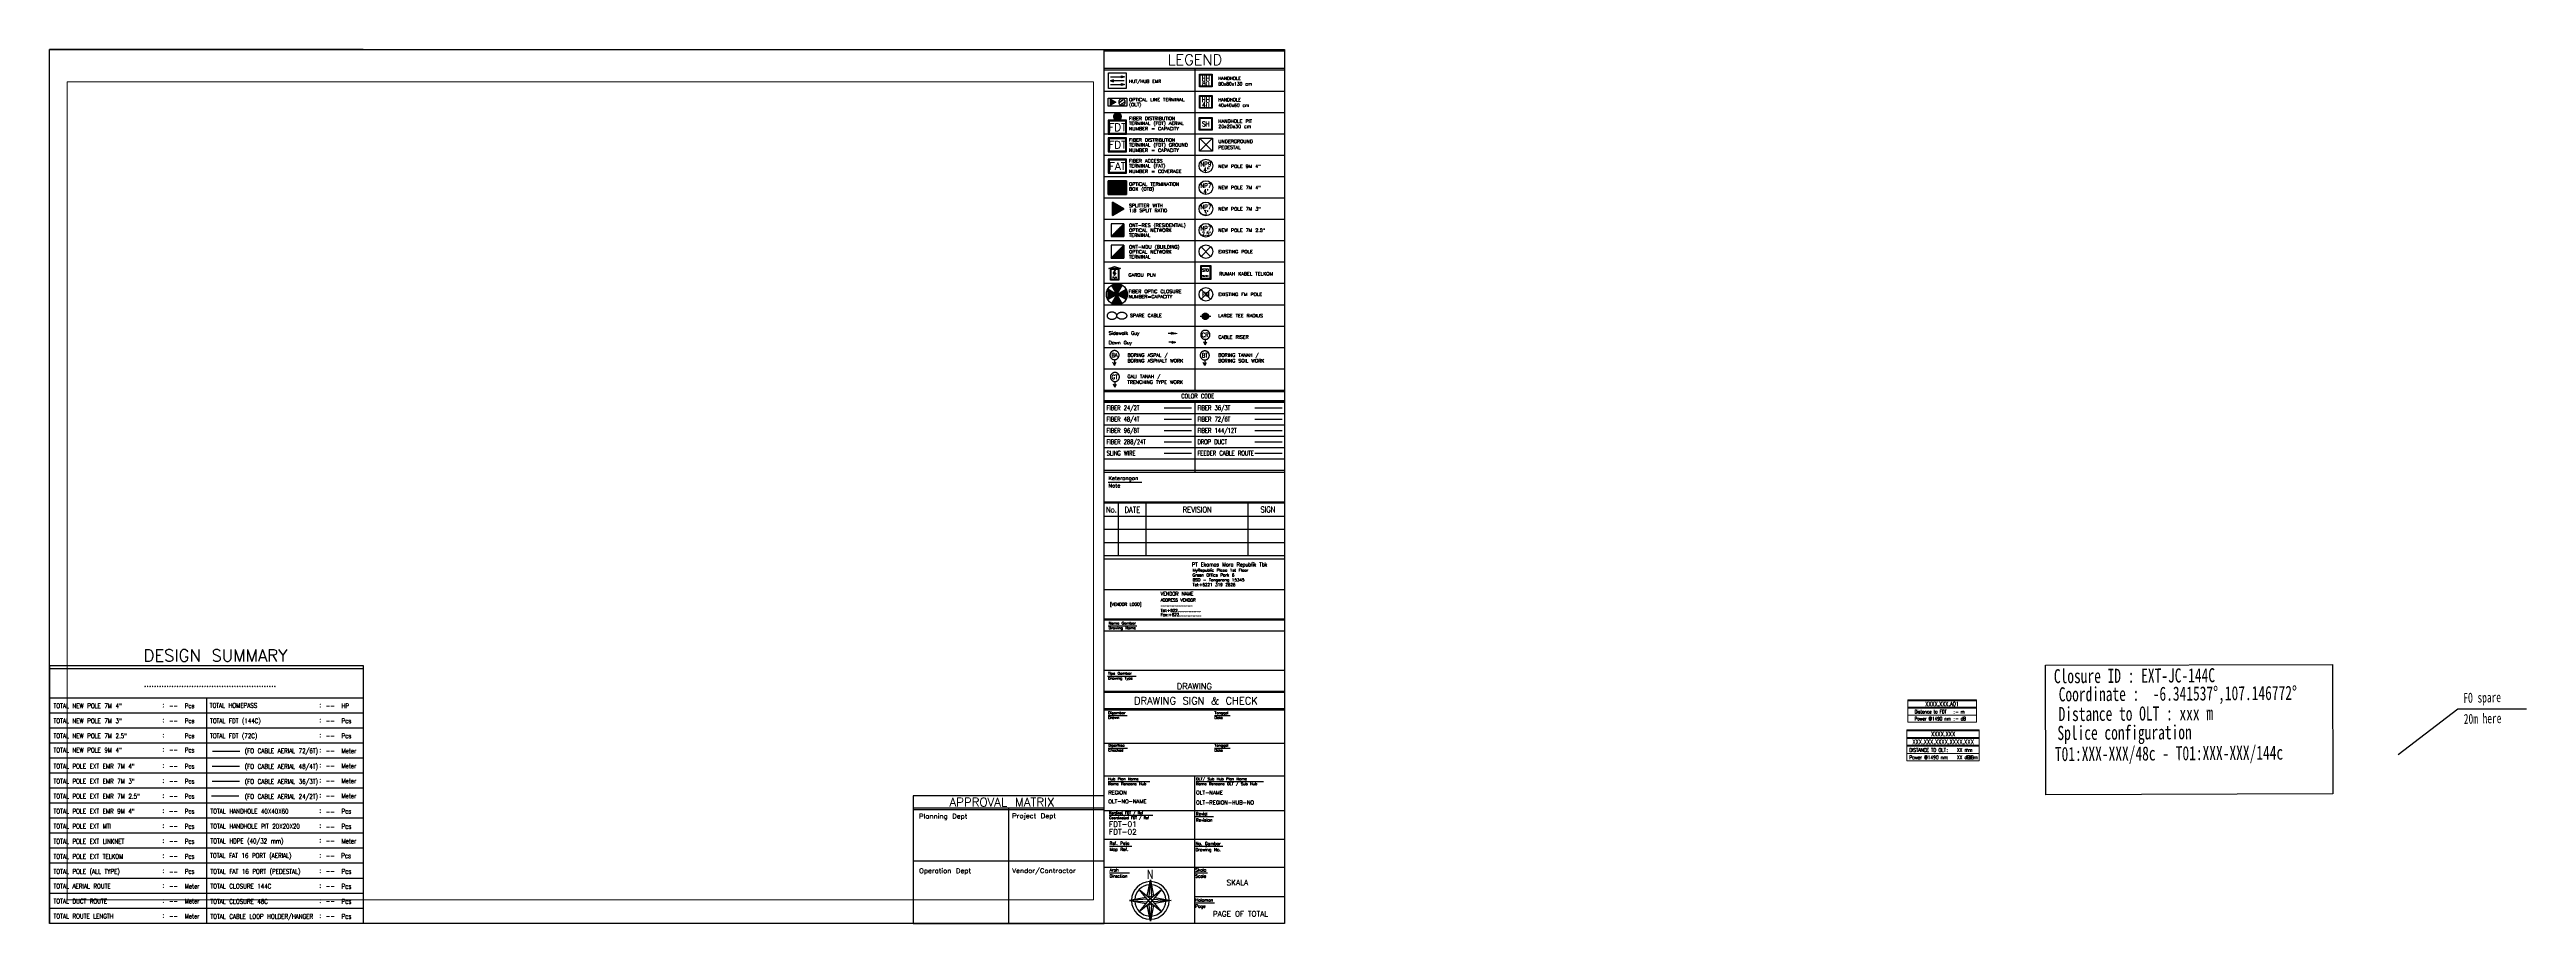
# Paper-space layout 'Cluster' of a CAD drawing. Extents: x 7 to 821, y 5 to 292.
import ezdxf
from ezdxf.enums import TextEntityAlignment as Align

# ---------------------------------------------------------------- set-up
doc = ezdxf.new("R2010")
doc.units = 0
doc.header["$MEASUREMENT"] = 0
doc.linetypes.add('DASHED', pattern=[19.05, 12.7, -6.35])
doc.layers.get('0').update_dxf_attribs({"linetype": 'CONTINUOUS'})
for name, color, linetype in [('BA', 8, 'CONTINUOUS'), ('BT', 7, 'CONTINUOUS'), ('CLOSURE', 1, 'CONTINUOUS'), ('COIL', 1, 'CONTINUOUS'), ('CR', 8, 'CONTINUOUS'), ('DESIGN_SUMMARY', 7, 'CONTINUOUS'), ('DROP_DUCT', 170, 'DASHED'), ('EXT_FM_POLE', 7, 'CONTINUOUS'), ('EXT_POLE', 1, 'CONTINUOUS'), ('FAT', 30, 'CONTINUOUS'), ('FAT_CODE', 7, 'CONTINUOUS'), ('FDT', 1, 'CONTINUOUS'), ('FEEDER', 7, 'CONTINUOUS'), ('FO_144_CORE', 62, 'CONTINUOUS'), ('FO_24_CORE', 3, 'CONTINUOUS'), ('FO_288_CORE', 30, 'CONTINUOUS'), ('FO_36_CORE', 232, 'CONTINUOUS'), ('FO_48_CORE', 6, 'CONTINUOUS'), ('FO_72_CORE', 34, 'CONTINUOUS'), ('FO_96_CORE', 1, 'CONTINUOUS'), ('GARDU_PLN', 7, 'CONTINUOUS'), ('GT', 7, 'CONTINUOUS'), ('HH_PIT_40X40X60_CM', 5, 'CONTINUOUS'), ('HH_PIT_80X80X130_CM', 5, 'CONTINUOUS'), ('HUB', 1, 'CONTINUOUS'), ('LARGE_TEE_RADIUS', 172, 'CONTINUOUS'), ('NEW_DOWN_GUY', 7, 'CONTINUOUS'), ('NEW_POLE_7M_2_5INCH', 212, 'CONTINUOUS'), ('NEW_POLE_7M_4_INCHES_', 3, 'CONTINUOUS'), ('NEW_POLE_9M_4INCH', 1, 'CONTINUOUS'), ('NEW_POLE_HC', 4, 'CONTINUOUS'), ('NEW_SIDEWALK_GUY', 7, 'CONTINUOUS'), ('OLT', 1, 'CONTINUOUS'), ('OTB', 5, 'CONTINUOUS'), ('PEDESTAL', 3, 'CONTINUOUS'), ('PLN', 250, 'CONTINUOUS'), ('RUMAH_KABEL_TELKOM', 7, 'CONTINUOUS'), ('SLING_WIRE', 4, 'CONTINUOUS'), ('SPLITER', 5, 'CONTINUOUS'), ('TELKOM', 5, 'CONTINUOUS'), ('TITLE_BLOCK', 7, 'CONTINUOUS')]:
    doc.layers.add(name, color=color, linetype=linetype)
doc.layers.add('FAT_Info', color=170, linetype='CONTINUOUS', lineweight=0)
doc.layers.add('FDT-Info', color=1, linetype='CONTINUOUS', lineweight=9)
doc.layers.add('VIEWPORTS', color=255, linetype='CONTINUOUS', plot=False)
doc.styles.add('ANNOTATIVE', font='txt.shx')
doc.styles.add('FS', font='SimSun.ttf', dxfattribs={"width": 0.7})
doc.styles.add('JUDUL', font='txt.shx', dxfattribs={"width": 0.8, "height": 2.5})
doc.styles.add('MANNO', font='txt.shx', dxfattribs={"height": 1.8})
doc.styles.add('MANTP', font='txt.shx', dxfattribs={"height": 1.4})
doc.styles.add('ROMANS', font='romans.shx', dxfattribs={"width": 1.2})
doc.styles.get("Standard").update_dxf_attribs({"font": 'txt.shx'})
doc.styles.add('TITLE_BLOCK_2', font='txt.shx')
doc.styles.add('TITLE_BLOCK_3', font='txt.shx')
doc.styles.add('TITLE_BLOCK_V21_-_DEFAULT$', font='txt.shx')
doc.styles.add('TITLE_BLOCK_V21_-_DEFAULT0', font='txt.shx')
doc.styles.add('TITLE_BLOCK_V21_-_DEFAULT1', font='txt.shx')

# ---------------------------------------------------------------- blocks, each defined once
blk = doc.blocks.new('GT1')
at = {"layer": 'TITLE_BLOCK', "color": 7, "linetype": 'Continuous'}
for p, q in [((710893.5, 9312484.1), (710891.3, 9312488.3)), ((710893.5, 9312491.8), (710893.5, 9312484.1)), ((710893.5, 9312484.1), (710895.8, 9312488.3))]:
    blk.add_line(p, q, dxfattribs=at)
at = {"layer": 'TITLE_BLOCK', "color": 7, "linetype": 'Continuous', "flags": 128}
blk.add_lwpolyline([(710899.9, 9312498.2), (710899.9, 9312498.7), (710899.8, 9312498.7), (710899.8, 9312499.1), (710899.8, 9312499.6), (710899.6, 9312499.6), (710899.6, 9312500), (710899.5, 9312500.5), (710899.3, 9312500.5), (710899.2, 9312500.9), (710899.1, 9312501.4), (710899, 9312501.4), (710898.8, 9312501.8), (710898.6, 9312501.8), (710898.4, 9312502.3), (710898.2, 9312502.3), (710898, 9312502.7), (710897.8, 9312502.7), (710897.5, 9312503.2), (710897.3, 9312503.2), (710897, 9312503.6), (710896.8, 9312503.6), (710896.5, 9312503.6), (710896.2, 9312504.1), (710895.9, 9312504.1), (710895.7, 9312504.1), (710895.4, 9312504.1), (710895, 9312504.5), (710894.8, 9312504.5), (710894.4, 9312504.5), (710894.1, 9312504.5), (710893.8, 9312504.5), (710893.5, 9312504.5), (710893.2, 9312504.5), (710892.9, 9312504.5), (710892.6, 9312504.5), (710892.2, 9312504.5), (710892, 9312504.5), (710891.7, 9312504.1), (710891.3, 9312504.1), (710891.1, 9312504.1), (710890.8, 9312504.1), (710890.5, 9312503.6), (710890.2, 9312503.6), (710890, 9312503.6), (710889.7, 9312503.2), (710889.5, 9312503.2), (710889.2, 9312502.7), (710889, 9312502.7), (710888.8, 9312502.3), (710888.6, 9312502.3), (710888.4, 9312501.8), (710888.2, 9312501.8), (710888.1, 9312501.4), (710887.9, 9312501.4), (710887.7, 9312500.9), (710887.6, 9312500.5), (710887.5, 9312500.5), (710887.5, 9312500), (710887.4, 9312499.6), (710887.3, 9312499.6), (710887.2, 9312499.1), (710887.2, 9312498.7), (710887.2, 9312498.7), (710887.2, 9312498.2), (710887.2, 9312497.8), (710887.2, 9312497.8), (710887.2, 9312497.3), (710887.3, 9312496.8), (710887.4, 9312496.8), (710887.5, 9312496.3), (710887.5, 9312495.9), (710887.6, 9312495.9), (710887.7, 9312495.5), (710887.9, 9312495), (710888.1, 9312495), (710888.2, 9312494.6), (710888.4, 9312494.6), (710888.6, 9312494.1), (710888.8, 9312494.1), (710889, 9312493.6), (710889.2, 9312493.6), (710889.5, 9312493.2), (710889.7, 9312493.2), (710890, 9312492.7), (710890.2, 9312492.7), (710890.5, 9312492.7), (710890.8, 9312492.3), (710891.1, 9312492.3), (710891.3, 9312492.3), (710891.7, 9312491.9), (710892, 9312491.9), (710892.2, 9312491.9), (710892.6, 9312491.9), (710892.9, 9312491.9), (710893.2, 9312491.9), (710893.5, 9312491.9), (710893.8, 9312491.9), (710894.1, 9312491.9), (710894.4, 9312491.9), (710894.8, 9312491.9), (710895, 9312491.9), (710895.4, 9312491.9), (710895.7, 9312492.3), (710895.9, 9312492.3), (710896.2, 9312492.3), (710896.5, 9312492.7), (710896.8, 9312492.7), (710897, 9312492.7), (710897.3, 9312493.2), (710897.5, 9312493.2), (710897.8, 9312493.6), (710898, 9312493.6), (710898.2, 9312494.1), (710898.4, 9312494.1), (710898.6, 9312494.6), (710898.8, 9312494.6), (710899, 9312495), (710899.1, 9312495), (710899.2, 9312495.5), (710899.3, 9312495.9), (710899.5, 9312495.9), (710899.6, 9312496.3), (710899.6, 9312496.8), (710899.8, 9312496.8), (710899.8, 9312497.3), (710899.8, 9312497.8), (710899.9, 9312497.8), (710899.9, 9312498.2)], dxfattribs=at)
at = {"layer": 'TITLE_BLOCK', "color": 7, "linetype": 'Continuous', "style": 'TITLE_BLOCK_V21_-_DEFAULT1', "width": 0.799069}
blk.add_text('GT', height=5.93, dxfattribs=at).set_placement((710893.2, 9312495.2), align=Align.CENTER)
blk = doc.blocks.new('*U51')
at = {"linetype": 'Continuous'}
for p, q in [((-7.2, 0), (-5, 1.3)), ((-5, 1.3), (-5, 0)), ((-7.2, 0), (-7.2, 0)), ((-7.2, 0), (-7.2, 0)), ((-5, -1.3), (-7.2, 0)), ((-7.2, 0), (-7.2, 0)), ((-5, 0), (-5, 0)), ((-5, 0), (-5, 0)), ((-5, 0), (-5, -1.3)), ((-5, 0), (-5, 0))]:
    blk.add_line(p, q, dxfattribs=at)
at = {"linetype": 'Continuous', "extrusion": (0, 0, -1)}
for points in [[(5, 1.3), (5, 0), (7.2, 0)], [(7.2, 0), (5, 0), (7.2, 0)], [(7.2, 0), (5, 0), (5, 0)], [(7.2, 0), (5, 0), (7.2, 0)], [(7.2, 0), (5, 0), (5, 0)], [(7.2, 0), (5, 0), (5, -1.3)], [(7.2, 0), (5, 0), (7.2, 0)], [(7.2, 0), (5, 0), (5, 0)]]:
    blk.add_solid(points, dxfattribs=at)
blk = doc.blocks.new('10MGUY')
at = {"color": 5}
for p, q in [((-5, 1.3), (-7.2, 0)), ((-5, 1.3), (-7.2, 0)), ((-7.2, -1.3), (-7.2, 1.2)), ((-7.2, -1.3), (-7.2, 1.2)), ((-5, -1.3), (-5, 1.3)), ((-5, -1.3), (-5, 1.3)), ((-5, 0), (0, 0)), ((-7.2, 0), (-5, -1.3))]:
    blk.add_line(p, q, dxfattribs=at)
at = {"const_width": 0.5}
for points in [[(0, 0), (-5, 0), (-5, 1.3), (-7.2, 0), (-5, -1.3), (-5, 0)], [(-7.2, -1.3), (-7.2, 1.6)]]:
    blk.add_lwpolyline(points, dxfattribs=at)
at = {"linetype": 'Continuous'}
blk.add_blockref('*U51', (0, 0), dxfattribs=at)
at = {"color": 8, "style": 'MANTP'}
blk.add_attdef('TYPE', text='', height=1.4, rotation=0.0531, dxfattribs=at).set_placement((-8.1, 0), align=Align.MIDDLE_RIGHT)
at = {"style": 'MANNO'}
blk.add_attdef('SIZE', text='', height=1.8, rotation=0.0531, dxfattribs=at).set_placement((-2.7, 1.8), align=Align.CENTER)
blk = doc.blocks.new('TITLE_BLOCK_V21_-_DEFAULT0')
at = {"layer": 'TITLE_BLOCK', "linetype": 'Continuous', "style": 'TITLE_BLOCK_V21_-_DEFAULT0', "width": 0.974358}
for s, p in [('Kordinat FDT / Ref', (-22.8, 1.2)), ('Coordinated FDT / Ref', (-22.8, -3.8))]:
    blk.add_text(s, height=2.591, dxfattribs=at).set_placement(p)
blk = doc.blocks.new('TITLE_BLOCK_V21_-_DEFAULT1')
at = {"layer": 'TITLE_BLOCK', "flags": 128}
for points in [[(-1.1, -8.4), (-11.4, 4), (1.1, -6.1)], [(-3.2, -2.6), (0, 14), (3.2, -2.6)], [(-1.3, -3.4), (0, 14), (1.3, -3.4)], [(-1.2, -6.1), (11.3, 4.1), (1.1, -8.4)], [(-4.7, -4.1), (-21.2, -7.3), (-4.7, -10.4)], [(-3.2, -5.9), (-21.2, -7.2), (-3.2, -8.6)], [(-1.2, -6.1), (-11.3, -18.6), (1.1, -8.4)], [(3.2, -11.9), (0, -28.5), (-3.2, -11.9)], [(0, -3.2), (-2, -3.6)], [(-2, -10.9), (0, -11.3)], [(1.3, -11.1), (0, -28.5), (-1.3, -11.1)], [(-1.1, -8.4), (11.3, -18.6), (1.1, -6.1)], [(0, -3.2), (2, -3.6)], [(2, -10.9), (0, -11.3)], [(3.2, -5.9), (21.2, -7.3), (3.2, -8.6)], [(4.7, -4.1), (21.2, -7.3), (4.6, -10.4)]]:
    blk.add_lwpolyline(points, dxfattribs=at)
at = {"layer": 'TITLE_BLOCK'}
blk.add_circle((0, -7.2), 1.61, dxfattribs=at)
for radius, start, end in [(19.2, 91.1501, 178.8674), (16, 93.6044, 176.4133), (19.2, 1.1326, 88.8492), (16, 3.5867, 86.3933), (19.2, 181.1759, 268.8417), (16, 183.6304, 266.3873), (19.2, 271.1583, 358.8241), (16, 273.6127, 356.3696)]:
    blk.add_arc((0, -7.2), radius, start, end, dxfattribs=at)
at = {"layer": 'TITLE_BLOCK', "style": 'TITLE_BLOCK_V21_-_DEFAULT$', "width": 0.742081}
blk.add_text('N', height=9.14, rotation=0.0009, dxfattribs=at).set_placement((-3.3, 23.9), align=Align.TOP_LEFT)
blk = doc.blocks.new('*X18')
at = {"color": 0}
for p, q in [((1.29, 0.96), (1.29, 1.6)), ((1.32, 0.97), (1.32, 1.59)), ((1.35, 0.98), (1.35, 1.58)), ((1.39, 0.99), (1.39, 1.57)), ((1.42, 1), (1.42, 1.56)), ((1.45, 1.01), (1.45, 1.55)), ((1.48, 1.02), (1.48, 1.54)), ((1.51, 1.03), (1.51, 1.53)), ((1.55, 1.04), (1.55, 1.52)), ((1.58, 1.05), (1.58, 1.51)), ((1.61, 1.06), (1.61, 1.49)), ((1.64, 1.07), (1.64, 1.48)), ((1.67, 1.08), (1.67, 1.47)), ((1.7, 1.09), (1.7, 1.46)), ((1.74, 1.1), (1.74, 1.45)), ((1.77, 1.11), (1.77, 1.44)), ((1.8, 1.12), (1.8, 1.43)), ((1.83, 1.13), (1.83, 1.42)), ((1.86, 1.14), (1.86, 1.41)), ((1.89, 1.16), (1.89, 1.4)), ((1.93, 1.17), (1.93, 1.39)), ((1.96, 1.18), (1.96, 1.38)), ((1.99, 1.19), (1.99, 1.37)), ((2.02, 1.2), (2.02, 1.36)), ((2.05, 1.21), (2.05, 1.35)), ((2.08, 1.22), (2.08, 1.33)), ((2.12, 1.23), (2.12, 1.32)), ((2.15, 1.24), (2.15, 1.31)), ((2.18, 1.25), (2.18, 1.3)), ((2.21, 1.26), (2.21, 1.29)), ((2.24, 1.27), (2.24, 1.28))]:
    blk.add_line(p, q, dxfattribs=at)
blk = doc.blocks.new('*X19')
at = {"color": 0}
for p, q in [((1.29, -1.6), (1.29, -0.96)), ((1.32, -1.59), (1.32, -0.97)), ((1.35, -1.58), (1.35, -0.98)), ((1.39, -1.57), (1.39, -0.99)), ((1.42, -1.56), (1.42, -1)), ((1.45, -1.55), (1.45, -1.01)), ((1.48, -1.54), (1.48, -1.02)), ((1.51, -1.53), (1.51, -1.03)), ((1.55, -1.52), (1.55, -1.04)), ((1.58, -1.51), (1.58, -1.05)), ((1.61, -1.5), (1.61, -1.06)), ((1.64, -1.49), (1.64, -1.08)), ((1.67, -1.48), (1.67, -1.09)), ((1.7, -1.47), (1.7, -1.1)), ((1.74, -1.46), (1.74, -1.11)), ((1.77, -1.45), (1.77, -1.12)), ((1.8, -1.44), (1.8, -1.13)), ((1.83, -1.42), (1.83, -1.14)), ((1.86, -1.41), (1.86, -1.15)), ((1.89, -1.4), (1.89, -1.16)), ((1.93, -1.39), (1.93, -1.17)), ((1.96, -1.38), (1.96, -1.18)), ((1.99, -1.37), (1.99, -1.19)), ((2.02, -1.36), (2.02, -1.2)), ((2.05, -1.35), (2.05, -1.21)), ((2.08, -1.34), (2.08, -1.22)), ((2.12, -1.33), (2.12, -1.24)), ((2.15, -1.32), (2.15, -1.25)), ((2.18, -1.31), (2.18, -1.26)), ((2.21, -1.3), (2.21, -1.27)), ((2.24, -1.29), (2.24, -1.28))]:
    blk.add_line(p, q, dxfattribs=at)
blk = doc.blocks.new('*X20')
at = {"color": 0}
for p, q in [((-2.23, -0.01), (-2.23, 0.01)), ((-2.2, -0.02), (-2.2, 0.02)), ((-2.17, -0.03), (-2.17, 0.03)), ((-2.14, -0.04), (-2.14, 0.04)), ((-2.11, -0.05), (-2.11, 0.05)), ((-2.07, -0.06), (-2.07, 0.06)), ((-2.04, -0.07), (-2.04, 0.07)), ((-2.01, -0.08), (-2.01, 0.09)), ((-1.98, -0.09), (-1.98, 0.1)), ((-1.95, -0.1), (-1.95, 0.11)), ((-1.92, -0.11), (-1.92, 0.12)), ((-1.88, -0.12), (-1.88, 0.13)), ((-1.85, -0.13), (-1.85, 0.14)), ((-1.82, -0.14), (-1.82, 0.15)), ((-1.79, -0.15), (-1.79, 0.16)), ((-1.76, -0.16), (-1.76, 0.17)), ((-1.73, -0.17), (-1.73, 0.18)), ((-1.69, -0.18), (-1.69, 0.19)), ((-1.66, -0.2), (-1.66, 0.2)), ((-1.63, -0.21), (-1.63, 0.21)), ((-1.6, -0.22), (-1.6, 0.22)), ((-1.57, -0.23), (-1.57, 0.23)), ((-1.53, -0.24), (-1.53, 0.24)), ((-1.5, -0.25), (-1.5, 0.26)), ((-1.47, -0.26), (-1.47, 0.27)), ((-1.44, -0.27), (-1.44, 0.28)), ((-1.41, -0.28), (-1.41, 0.29)), ((-1.38, -0.29), (-1.38, 0.3)), ((-1.34, -0.3), (-1.34, 0.31)), ((-1.31, -0.31), (-1.31, 0.32))]:
    blk.add_line(p, q, dxfattribs=at)
blk = doc.blocks.new('HUT-HUB')
at = {"color": 0, "linetype": 'ByBlock'}
for p, q in [((-2.23, 1.27), (1.28, 1.27)), ((2.23, 0), (-1.28, 0)), ((-2.23, -1.28), (1.28, -1.28))]:
    blk.add_line(p, q, dxfattribs=at)
at = {"color": 0, "linetype": 'ByBlock', "flags": 128}
blk.add_lwpolyline([(-2.89, 2.57), (2.89, 2.57), (2.89, -2.57), (-2.89, -2.57), (-2.89, 2.57)], dxfattribs=at)
at = {"color": 0, "linetype": 'ByBlock'}
for points in [[(-1.28, -0.32), (-1.28, 0.33), (-2.26, 0)], [(1.28, 0.96), (1.28, 1.6), (2.26, 1.27)], [(1.28, -1.6), (1.28, -0.95), (2.26, -1.28)]]:
    blk.add_lwpolyline(points, close=True, dxfattribs=at)
at = {"color": 0, "linetype": 'Continuous'}
for name in ['*X20', '*X18', '*X19']:
    blk.add_blockref(name, (0, 0), dxfattribs=at)
blk = doc.blocks.new('*U84')
at = {"layer": 'OTB', "linetype": 'Continuous'}
for p, q in [((2151.153, 1560.895), (2151.153, 1561.156)), ((2151.5, 1561.156), (2151.5, 1560.895))]:
    blk.add_line(p, q, dxfattribs=at)
at = {"layer": 'OTB', "linetype": 'Continuous', "extrusion": (0, 0, -1)}
for points in [[(-2151.153, 1561.156), (-2151.5, 1560.895), (-2151.153, 1560.895)], [(-2151.153, 1561.156), (-2151.5, 1561.156), (-2151.5, 1560.895)]]:
    blk.add_solid(points, dxfattribs=at)
blk = doc.blocks.new('OLT-SUB_2')
at = {"color": 0, "linetype": 'ByBlock'}
for p, q in [((-2.2, -2.5), (-2.2, 2.5)), ((-2, -2.3), (-2, 2.4)), ((-1.8, -2.2), (-1.8, 2.3)), ((-1.6, -2.1), (-1.6, 2.2)), ((-1.4, -2), (-1.4, 2)), ((-1.2, -1.9), (-1.2, 1.9)), ((-0.9, -1.7), (-0.9, 1.8)), ((-0.7, -1.6), (-0.7, 1.6)), ((-0.5, -1.5), (-0.5, 1.5)), ((-0.3, -1.3), (-0.3, 1.4)), ((0, -1.2), (0, 1.2)), ((0.2, -1.1), (0.2, 1.1)), ((0.5, -0.9), (0.5, 1)), ((0.7, -0.8), (0.7, 0.8)), ((1, -0.6), (1, 0.7)), ((1.2, -0.5), (1.2, 0.6)), ((1.4, -0.4), (1.4, 0.4)), ((1.6, -0.3), (1.6, 0.3)), ((1.8, -0.1), (1.8, 0.2))]:
    blk.add_line(p, q, dxfattribs=at)
at = {"color": 0, "linetype": 'ByBlock', "flags": 128}
for points in [[(-2.7, -3.1), (-2.7, 3.1), (2.7, 0), (-2.7, -3.1)], [(-2.4, -2.6), (-2.4, 2.6), (2.1, 0), (-2.4, -2.6)], [(-2.4, -2.6), (-2.4, 2.6), (2.1, 0), (-2.4, -2.6)]]:
    blk.add_lwpolyline(points, dxfattribs=at)
blk = doc.blocks.new('OLT-SUB')
at = {"color": 0, "linetype": 'ByBlock', "flags": 128}
for points in [[(-2.8, -0.6), (0.8, 2.2), (-0.5, 0.8), (-0.4, 1.3), (-0.9, 1.3), (0.8, 2.2)], [(2.9, 0.6), (-0.6, -2.4), (0.6, -1), (0.5, -1.5), (1, -1.5), (-0.6, -2.4)]]:
    blk.add_lwpolyline(points, dxfattribs=at)
at = {"color": 0, "linetype": 'ByBlock'}
blk.add_polyline3d([(-3.4, 0, 0), (-3.4, -0.2, 0), (-3.4, -0.3, 0), (-3.4, -0.5, 0), (-3.3, -0.7, 0), (-3.3, -0.8, 0), (-3.2, -1, 0), (-3.2, -1.1, 0), (-3.1, -1.3, 0), (-3.1, -1.4, 0), (-3, -1.6, 0), (-2.9, -1.7, 0), (-2.8, -1.9, 0), (-2.7, -2, 0), (-2.6, -2.1, 0), (-2.5, -2.3, 0), (-2.4, -2.4, 0), (-2.3, -2.5, 0), (-2.2, -2.6, 0), (-2, -2.7, 0), (-1.9, -2.8, 0), (-1.7, -2.9, 0), (-1.6, -3, 0), (-1.5, -3, 0), (-1.3, -3.1, 0), (-1.1, -3.2, 0), (-1, -3.2, 0), (-0.8, -3.3, 0), (-0.7, -3.3, 0), (-0.5, -3.3, 0), (-0.3, -3.4, 0), (-0.2, -3.4, 0), (0, -3.4, 0), (0.2, -3.4, 0), (0.3, -3.4, 0), (0.5, -3.3, 0), (0.7, -3.3, 0), (0.8, -3.3, 0), (1, -3.2, 0), (1.1, -3.2, 0), (1.3, -3.1, 0), (1.4, -3, 0), (1.6, -3, 0), (1.7, -2.9, 0), (1.9, -2.8, 0), (2, -2.7, 0), (2.2, -2.6, 0), (2.3, -2.5, 0), (2.4, -2.4, 0), (2.5, -2.3, 0), (2.6, -2.1, 0), (2.7, -2, 0), (2.8, -1.9, 0), (2.9, -1.7, 0), (3, -1.6, 0), (3.1, -1.4, 0), (3.1, -1.3, 0), (3.2, -1.1, 0), (3.2, -1, 0), (3.3, -0.8, 0), (3.3, -0.7, 0), (3.4, -0.5, 0), (3.4, -0.3, 0), (3.4, -0.2, 0), (3.4, 0, 0), (3.4, 0.2, 0), (3.4, 0.3, 0), (3.4, 0.5, 0), (3.3, 0.7, 0), (3.3, 0.8, 0), (3.2, 1, 0), (3.2, 1.1, 0), (3.1, 1.3, 0), (3.1, 1.4, 0), (3, 1.6, 0), (2.9, 1.7, 0), (2.8, 1.9, 0), (2.7, 2, 0), (2.6, 2.1, 0), (2.5, 2.3, 0), (2.4, 2.4, 0), (2.3, 2.5, 0), (2.2, 2.6, 0), (2, 2.7, 0), (1.9, 2.8, 0), (1.7, 2.9, 0), (1.6, 3, 0), (1.4, 3, 0), (1.3, 3.1, 0), (1.1, 3.2, 0), (1, 3.2, 0), (0.8, 3.3, 0), (0.7, 3.3, 0), (0.5, 3.3, 0), (0.3, 3.4, 0), (0.2, 3.4, 0), (0, 3.4, 0), (-0.2, 3.4, 0), (-0.3, 3.4, 0), (-0.5, 3.3, 0), (-0.7, 3.3, 0), (-0.8, 3.3, 0), (-1, 3.2, 0), (-1.1, 3.2, 0), (-1.3, 3.1, 0), (-1.5, 3, 0), (-1.6, 3, 0), (-1.7, 2.9, 0), (-1.9, 2.8, 0), (-2, 2.7, 0), (-2.2, 2.6, 0), (-2.3, 2.5, 0), (-2.4, 2.4, 0), (-2.5, 2.3, 0), (-2.6, 2.1, 0), (-2.7, 2, 0), (-2.8, 1.9, 0), (-2.9, 1.7, 0), (-3, 1.6, 0), (-3.1, 1.4, 0), (-3.1, 1.3, 0), (-3.2, 1.1, 0), (-3.2, 1, 0), (-3.3, 0.8, 0), (-3.3, 0.7, 0), (-3.4, 0.5, 0), (-3.4, 0.3, 0), (-3.4, 0.2, 0), (-3.4, 0, 0)], dxfattribs=at)
blk = doc.blocks.new('OLT')
at = {"color": 0, "linetype": 'ByBlock', "flags": 128}
blk.add_lwpolyline([(3.05, -1.29), (-3.04, -1.29), (-3.04, 1.29), (3.04, 1.3), (3.05, -1.29)], dxfattribs=at)
at = {"color": 0, "linetype": 'ByBlock', "xscale": 0.3209154630485656, "yscale": 0.3209154630531136, "zscale": 0.3209154630530908}
for name, p in [('OLT-SUB_2', (-1.45, -0.01)), ('OLT-SUB', (1.49, 0.02))]:
    blk.add_blockref(name, p, dxfattribs=at)
blk = doc.blocks.new('*U36')
at = {"layer": 'SPLITER', "color": 5, "linetype": 'Continuous'}
for p, q in [((0, 2.17), (3.75, 0)), ((0, 0), (0, 2.17)), ((3.75, 0), (0, -2.17)), ((0, -2.17), (0, 0))]:
    blk.add_line(p, q, dxfattribs=at)
at = {"layer": 'SPLITER', "color": 5, "linetype": 'Continuous', "extrusion": (0, 0, -1)}
for points in [[(0, 2.17), (-3.75, 0), (0, 0)], [(0, 0), (-3.75, 0), (0, -2.17)]]:
    blk.add_solid(points, dxfattribs=at)
blk = doc.blocks.new('*U37')
at = {"layer": 'SPLITER', "color": 2, "linetype": 'Continuous'}
for p, q in [((0, 2.17), (3.75, 0)), ((0, 0), (0, 2.17)), ((3.75, 0), (0, -2.17)), ((0, -2.17), (0, 0))]:
    blk.add_line(p, q, dxfattribs=at)
at = {"layer": 'SPLITER', "color": 2, "linetype": 'Continuous', "extrusion": (0, 0, -1)}
for points in [[(0, 2.17), (-3.75, 0), (0, 0)], [(0, 0), (-3.75, 0), (0, -2.17)]]:
    blk.add_solid(points, dxfattribs=at)
blk = doc.blocks.new('*U35')
at = {"layer": 'SPLITER', "color": 5, "linetype": 'ByBlock'}
blk.add_lwpolyline([(3.75, 0), (0, 2.17), (0, -2.17)], close=True, dxfattribs=at)
at = {"layer": 'SPLITER', "color": 2, "linetype": 'ByBlock'}
blk.add_lwpolyline([(3.75, 0), (0, 2.17), (0, -2.17)], close=True, dxfattribs=at)
at = {"layer": 'SPLITER', "color": 5, "linetype": 'Continuous'}
blk.add_blockref('*U36', (0, 0), dxfattribs=at)
at = {"layer": 'SPLITER', "color": 2, "linetype": 'Continuous'}
blk.add_blockref('*U37', (0, 0), dxfattribs=at)
blk = doc.blocks.new('*X32')
at = {"color": 0}
for p, q in [((0.01, -2.1), (0.01, 0.01)), ((0.04, -2.1), (0.04, 0.04)), ((0.07, -2.1), (0.07, 0.07)), ((0.1, -2.1), (0.1, 0.1)), ((0.13, -2.1), (0.13, 0.13)), ((0.16, -2.1), (0.16, 0.16)), ((0.2, -2.1), (0.2, 0.2)), ((0.23, -2.1), (0.23, 0.23)), ((0.26, -2.1), (0.26, 0.26)), ((0.29, -2.1), (0.29, 0.29)), ((0.32, -2.1), (0.32, 0.32)), ((0.36, -2.1), (0.36, 0.36)), ((0.39, -2.1), (0.39, 0.39)), ((0.42, -2.1), (0.42, 0.42)), ((0.45, -2.1), (0.45, 0.45)), ((0.48, -2.1), (0.48, 0.48)), ((0.51, -2.1), (0.51, 0.51)), ((0.55, -2.1), (0.55, 0.55)), ((0.58, -2.1), (0.58, 0.58)), ((0.61, -2.1), (0.61, 0.61)), ((0.64, -2.1), (0.64, 0.64)), ((0.67, -2.1), (0.67, 0.67)), ((0.7, -2.1), (0.7, 0.7)), ((0.74, -2.1), (0.74, 0.74)), ((0.77, -2.1), (0.77, 0.77)), ((0.8, -2.1), (0.8, 0.8)), ((0.83, -2.1), (0.83, 0.83)), ((0.86, -2.1), (0.86, 0.86)), ((0.9, -2.1), (0.9, 0.9)), ((0.93, -2.1), (0.93, 0.93)), ((0.96, -2.1), (0.96, 0.96)), ((0.99, -2.1), (0.99, 0.99)), ((1.02, -2.1), (1.02, 1.02)), ((1.05, -2.1), (1.05, 1.05)), ((1.09, -2.1), (1.09, 1.09)), ((1.12, -2.1), (1.12, 1.12)), ((1.15, -2.1), (1.15, 1.15)), ((1.18, -2.1), (1.18, 1.18)), ((1.21, -2.1), (1.21, 1.21)), ((1.24, -2.1), (1.24, 1.24)), ((1.28, -2.1), (1.28, 1.28)), ((1.31, -2.1), (1.31, 1.31)), ((1.34, -2.1), (1.34, 1.34)), ((1.37, -2.1), (1.37, 1.37)), ((1.4, -2.1), (1.4, 1.4)), ((1.43, -2.1), (1.43, 1.43)), ((1.47, -2.1), (1.47, 1.47)), ((1.5, -2.1), (1.5, 1.5)), ((1.53, -2.1), (1.53, 1.53)), ((1.56, -2.1), (1.56, 1.56)), ((1.59, -2.1), (1.59, 1.59)), ((1.63, -2.1), (1.63, 1.63)), ((1.66, -2.1), (1.66, 1.66)), ((1.69, -2.1), (1.69, 1.69)), ((1.72, -2.1), (1.72, 1.72)), ((1.75, -2.1), (1.75, 1.75)), ((1.78, -2.1), (1.78, 1.78)), ((1.82, -2.1), (1.82, 1.82)), ((1.85, -2.1), (1.85, 1.85)), ((1.88, -2.1), (1.88, 1.88)), ((1.91, -2.1), (1.91, 1.91)), ((1.94, -2.1), (1.94, 1.94)), ((1.97, -2.1), (1.97, 1.97)), ((2.01, -2.1), (2.01, 2.01)), ((2.04, -2.1), (2.04, 2.04)), ((2.07, -2.1), (2.07, 2.07)), ((-2.09, -2.1), (-2.09, -2.09)), ((-2.06, -2.1), (-2.06, -2.06)), ((-2.03, -2.1), (-2.03, -2.03)), ((-1.99, -2.1), (-1.99, -1.99)), ((-1.96, -2.1), (-1.96, -1.96)), ((-1.93, -2.1), (-1.93, -1.93)), ((-1.9, -2.1), (-1.9, -1.9)), ((-1.87, -2.1), (-1.87, -1.87)), ((-1.84, -2.1), (-1.84, -1.84)), ((-1.8, -2.1), (-1.8, -1.8)), ((-1.77, -2.1), (-1.77, -1.77)), ((-1.74, -2.1), (-1.74, -1.74)), ((-1.71, -2.1), (-1.71, -1.71)), ((-1.68, -2.1), (-1.68, -1.68)), ((-1.64, -2.1), (-1.64, -1.64)), ((-1.61, -2.1), (-1.61, -1.61)), ((-1.58, -2.1), (-1.58, -1.58)), ((-1.55, -2.1), (-1.55, -1.55)), ((-1.52, -2.1), (-1.52, -1.52)), ((-1.49, -2.1), (-1.49, -1.49)), ((-1.45, -2.1), (-1.45, -1.45)), ((-1.42, -2.1), (-1.42, -1.42)), ((-1.39, -2.1), (-1.39, -1.39)), ((-1.36, -2.1), (-1.36, -1.36)), ((-1.33, -2.1), (-1.33, -1.33)), ((-1.3, -2.1), (-1.3, -1.3)), ((-1.26, -2.1), (-1.26, -1.26)), ((-1.23, -2.1), (-1.23, -1.23)), ((-1.2, -2.1), (-1.2, -1.2)), ((-1.17, -2.1), (-1.17, -1.17)), ((-1.14, -2.1), (-1.14, -1.14)), ((-1.11, -2.1), (-1.11, -1.11)), ((-1.07, -2.1), (-1.07, -1.07)), ((-1.04, -2.1), (-1.04, -1.04)), ((-1.01, -2.1), (-1.01, -1.01)), ((-0.98, -2.1), (-0.98, -0.98)), ((-0.95, -2.1), (-0.95, -0.95)), ((-0.91, -2.1), (-0.91, -0.91)), ((-0.88, -2.1), (-0.88, -0.88)), ((-0.85, -2.1), (-0.85, -0.85)), ((-0.82, -2.1), (-0.82, -0.82)), ((-0.79, -2.1), (-0.79, -0.79)), ((-0.76, -2.1), (-0.76, -0.76)), ((-0.72, -2.1), (-0.72, -0.72)), ((-0.69, -2.1), (-0.69, -0.69)), ((-0.66, -2.1), (-0.66, -0.66)), ((-0.63, -2.1), (-0.63, -0.63)), ((-0.6, -2.1), (-0.6, -0.6)), ((-0.57, -2.1), (-0.57, -0.57)), ((-0.53, -2.1), (-0.53, -0.53)), ((-0.5, -2.1), (-0.5, -0.5)), ((-0.47, -2.1), (-0.47, -0.47)), ((-0.44, -2.1), (-0.44, -0.44)), ((-0.41, -2.1), (-0.41, -0.41)), ((-0.37, -2.1), (-0.37, -0.37)), ((-0.34, -2.1), (-0.34, -0.34)), ((-0.31, -2.1), (-0.31, -0.31)), ((-0.28, -2.1), (-0.28, -0.28)), ((-0.25, -2.1), (-0.25, -0.25)), ((-0.22, -2.1), (-0.22, -0.22)), ((-0.18, -2.1), (-0.18, -0.18)), ((-0.15, -2.1), (-0.15, -0.15)), ((-0.12, -2.1), (-0.12, -0.12)), ((-0.09, -2.1), (-0.09, -0.09)), ((-0.06, -2.1), (-0.06, -0.06)), ((-0.03, -2.1), (-0.03, -0.03))]:
    blk.add_line(p, q, dxfattribs=at)
blk = doc.blocks.new('*U31')
at = {"color": 0, "linetype": 'ByBlock'}
for points in [[(-2.1, -2.1), (2.1, -2.1), (2.1, 2.1), (-2.1, 2.1)], [(-2.1, -2.1), (2.1, 2.1), (2.1, -2.1)]]:
    blk.add_lwpolyline(points, close=True, dxfattribs=at)
at = {"color": 0, "linetype": 'Continuous'}
blk.add_blockref('*X32', (0, 0), dxfattribs=at)
blk = doc.blocks.new('*X34')
at = {"color": 0}
for p, q in [((0.01, -2.1), (0.01, 0.01)), ((0.04, -2.1), (0.04, 0.04)), ((0.07, -2.1), (0.07, 0.07)), ((0.1, -2.1), (0.1, 0.1)), ((0.13, -2.1), (0.13, 0.13)), ((0.16, -2.1), (0.16, 0.16)), ((0.2, -2.1), (0.2, 0.2)), ((0.23, -2.1), (0.23, 0.23)), ((0.26, -2.1), (0.26, 0.26)), ((0.29, -2.1), (0.29, 0.29)), ((0.32, -2.1), (0.32, 0.32)), ((0.36, -2.1), (0.36, 0.36)), ((0.39, -2.1), (0.39, 0.39)), ((0.42, -2.1), (0.42, 0.42)), ((0.45, -2.1), (0.45, 0.45)), ((0.48, -2.1), (0.48, 0.48)), ((0.51, -2.1), (0.51, 0.51)), ((0.55, -2.1), (0.55, 0.55)), ((0.58, -2.1), (0.58, 0.58)), ((0.61, -2.1), (0.61, 0.61)), ((0.64, -2.1), (0.64, 0.64)), ((0.67, -2.1), (0.67, 0.67)), ((0.7, -2.1), (0.7, 0.7)), ((0.74, -2.1), (0.74, 0.74)), ((0.77, -2.1), (0.77, 0.77)), ((0.8, -2.1), (0.8, 0.8)), ((0.83, -2.1), (0.83, 0.83)), ((0.86, -2.1), (0.86, 0.86)), ((0.9, -2.1), (0.9, 0.9)), ((0.93, -2.1), (0.93, 0.93)), ((0.96, -2.1), (0.96, 0.96)), ((0.99, -2.1), (0.99, 0.99)), ((1.02, -2.1), (1.02, 1.02)), ((1.05, -2.1), (1.05, 1.05)), ((1.09, -2.1), (1.09, 1.09)), ((1.12, -2.1), (1.12, 1.12)), ((1.15, -2.1), (1.15, 1.15)), ((1.18, -2.1), (1.18, 1.18)), ((1.21, -2.1), (1.21, 1.21)), ((1.24, -2.1), (1.24, 1.24)), ((1.28, -2.1), (1.28, 1.28)), ((1.31, -2.1), (1.31, 1.31)), ((1.34, -2.1), (1.34, 1.34)), ((1.37, -2.1), (1.37, 1.37)), ((1.4, -2.1), (1.4, 1.4)), ((1.43, -2.1), (1.43, 1.43)), ((1.47, -2.1), (1.47, 1.47)), ((1.5, -2.1), (1.5, 1.5)), ((1.53, -2.1), (1.53, 1.53)), ((1.56, -2.1), (1.56, 1.56)), ((1.59, -2.1), (1.59, 1.59)), ((1.63, -2.1), (1.63, 1.63)), ((1.66, -2.1), (1.66, 1.66)), ((1.69, -2.1), (1.69, 1.69)), ((1.72, -2.1), (1.72, 1.72)), ((1.75, -2.1), (1.75, 1.75)), ((1.78, -2.1), (1.78, 1.78)), ((1.82, -2.1), (1.82, 1.82)), ((1.85, -2.1), (1.85, 1.85)), ((1.88, -2.1), (1.88, 1.88)), ((1.91, -2.1), (1.91, 1.91)), ((1.94, -2.1), (1.94, 1.94)), ((1.97, -2.1), (1.97, 1.97)), ((2.01, -2.1), (2.01, 2.01)), ((2.04, -2.1), (2.04, 2.04)), ((2.07, -2.1), (2.07, 2.07)), ((-2.09, -2.1), (-2.09, -2.09)), ((-2.06, -2.1), (-2.06, -2.06)), ((-2.03, -2.1), (-2.03, -2.03)), ((-1.99, -2.1), (-1.99, -1.99)), ((-1.96, -2.1), (-1.96, -1.96)), ((-1.93, -2.1), (-1.93, -1.93)), ((-1.9, -2.1), (-1.9, -1.9)), ((-1.87, -2.1), (-1.87, -1.87)), ((-1.84, -2.1), (-1.84, -1.84)), ((-1.8, -2.1), (-1.8, -1.8)), ((-1.77, -2.1), (-1.77, -1.77)), ((-1.74, -2.1), (-1.74, -1.74)), ((-1.71, -2.1), (-1.71, -1.71)), ((-1.68, -2.1), (-1.68, -1.68)), ((-1.64, -2.1), (-1.64, -1.64)), ((-1.61, -2.1), (-1.61, -1.61)), ((-1.58, -2.1), (-1.58, -1.58)), ((-1.55, -2.1), (-1.55, -1.55)), ((-1.52, -2.1), (-1.52, -1.52)), ((-1.49, -2.1), (-1.49, -1.49)), ((-1.45, -2.1), (-1.45, -1.45)), ((-1.42, -2.1), (-1.42, -1.42)), ((-1.39, -2.1), (-1.39, -1.39)), ((-1.36, -2.1), (-1.36, -1.36)), ((-1.33, -2.1), (-1.33, -1.33)), ((-1.3, -2.1), (-1.3, -1.3)), ((-1.26, -2.1), (-1.26, -1.26)), ((-1.23, -2.1), (-1.23, -1.23)), ((-1.2, -2.1), (-1.2, -1.2)), ((-1.17, -2.1), (-1.17, -1.17)), ((-1.14, -2.1), (-1.14, -1.14)), ((-1.11, -2.1), (-1.11, -1.11)), ((-1.07, -2.1), (-1.07, -1.07)), ((-1.04, -2.1), (-1.04, -1.04)), ((-1.01, -2.1), (-1.01, -1.01)), ((-0.98, -2.1), (-0.98, -0.98)), ((-0.95, -2.1), (-0.95, -0.95)), ((-0.91, -2.1), (-0.91, -0.91)), ((-0.88, -2.1), (-0.88, -0.88)), ((-0.85, -2.1), (-0.85, -0.85)), ((-0.82, -2.1), (-0.82, -0.82)), ((-0.79, -2.1), (-0.79, -0.79)), ((-0.76, -2.1), (-0.76, -0.76)), ((-0.72, -2.1), (-0.72, -0.72)), ((-0.69, -2.1), (-0.69, -0.69)), ((-0.66, -2.1), (-0.66, -0.66)), ((-0.63, -2.1), (-0.63, -0.63)), ((-0.6, -2.1), (-0.6, -0.6)), ((-0.57, -2.1), (-0.57, -0.57)), ((-0.53, -2.1), (-0.53, -0.53)), ((-0.5, -2.1), (-0.5, -0.5)), ((-0.47, -2.1), (-0.47, -0.47)), ((-0.44, -2.1), (-0.44, -0.44)), ((-0.41, -2.1), (-0.41, -0.41)), ((-0.37, -2.1), (-0.37, -0.37)), ((-0.34, -2.1), (-0.34, -0.34)), ((-0.31, -2.1), (-0.31, -0.31)), ((-0.28, -2.1), (-0.28, -0.28)), ((-0.25, -2.1), (-0.25, -0.25)), ((-0.22, -2.1), (-0.22, -0.22)), ((-0.18, -2.1), (-0.18, -0.18)), ((-0.15, -2.1), (-0.15, -0.15)), ((-0.12, -2.1), (-0.12, -0.12)), ((-0.09, -2.1), (-0.09, -0.09)), ((-0.06, -2.1), (-0.06, -0.06)), ((-0.03, -2.1), (-0.03, -0.03))]:
    blk.add_line(p, q, dxfattribs=at)
blk = doc.blocks.new('*U33')
at = {"color": 0, "linetype": 'ByBlock'}
for points in [[(-2.1, -2.1), (2.1, -2.1), (2.1, 2.1), (-2.1, 2.1)], [(-2.1, -2.1), (2.1, 2.1), (2.1, -2.1)]]:
    blk.add_lwpolyline(points, close=True, dxfattribs=at)
at = {"color": 0, "linetype": 'Continuous'}
blk.add_blockref('*X34', (0, 0), dxfattribs=at)
blk = doc.blocks.new('*X29')
at = {"color": 0}
for p, q in [((-2.78, -1.37), (-2.78, 1.37)), ((-2.74, -1.35), (-2.74, 1.35)), ((-2.71, -1.34), (-2.71, 1.34)), ((-2.68, -1.32), (-2.68, 1.32)), ((-2.65, -1.3), (-2.65, 1.3)), ((-2.62, -1.28), (-2.62, 1.28)), ((-2.59, -1.26), (-2.59, 1.26)), ((-2.55, -1.24), (-2.55, 1.24)), ((-2.52, -1.23), (-2.52, 1.23)), ((-2.49, -1.21), (-2.49, 1.21)), ((-2.46, -1.19), (-2.46, 1.19)), ((-2.43, -1.17), (-2.43, 1.17)), ((-2.4, -1.15), (-2.4, 1.15)), ((-2.36, -1.13), (-2.36, 1.13)), ((-2.33, -1.12), (-2.33, 1.12)), ((-2.3, -1.1), (-2.3, 1.1)), ((-2.27, -1.08), (-2.27, 1.08)), ((-2.24, -1.06), (-2.24, 1.06)), ((-2.21, -1.04), (-2.21, 1.04)), ((-2.17, -1.02), (-2.17, 1.02)), ((-2.14, -1.01), (-2.14, 1.01)), ((-2.11, -0.99), (-2.11, 0.99)), ((-2.08, -0.97), (-2.08, 0.97)), ((-2.05, -0.95), (-2.05, 0.95)), ((-2.01, -0.93), (-2.01, 0.93)), ((-1.98, -0.91), (-1.98, 0.91)), ((-1.95, -0.9), (-1.95, 0.9)), ((-1.92, -0.88), (-1.92, 0.88)), ((-1.89, -0.86), (-1.89, 0.86)), ((-1.86, -0.84), (-1.86, 0.84)), ((-1.82, -0.82), (-1.82, 0.82)), ((-1.79, -0.8), (-1.79, 0.8)), ((-1.76, -0.79), (-1.76, 0.79)), ((-1.73, -0.77), (-1.73, 0.77)), ((-1.7, -0.75), (-1.7, 0.75)), ((-1.67, -0.73), (-1.67, 0.73)), ((-1.63, -0.71), (-1.63, 0.71)), ((-1.6, -0.69), (-1.6, 0.69)), ((-1.57, -0.68), (-1.57, 0.68)), ((-1.54, -0.66), (-1.54, 0.66)), ((-1.51, -0.64), (-1.51, 0.64)), ((-1.47, -0.62), (-1.47, 0.62)), ((-1.44, -0.6), (-1.44, 0.6)), ((-1.41, -0.58), (-1.41, 0.58)), ((-1.38, -0.57), (-1.38, 0.57)), ((-1.35, -0.55), (-1.35, 0.55)), ((-1.32, -0.53), (-1.32, 0.53)), ((-1.28, -0.51), (-1.28, 0.51)), ((-1.25, -0.49), (-1.25, 0.49)), ((-1.22, -0.47), (-1.22, 0.47)), ((-1.19, -0.46), (-1.19, 0.46)), ((-1.16, -0.44), (-1.16, 0.44)), ((-1.13, -0.42), (-1.13, 0.42)), ((-1.09, -0.4), (-1.09, 0.4)), ((-1.06, -0.38), (-1.06, 0.38)), ((-1.03, -0.36), (-1.03, 0.36)), ((-1, -0.35), (-1, 0.35)), ((-0.97, -0.33), (-0.97, 0.33)), ((-0.94, -0.31), (-0.94, 0.31)), ((-0.9, -0.29), (-0.9, 0.29)), ((-0.87, -0.27), (-0.87, 0.27)), ((-0.84, -0.25), (-0.84, 0.25)), ((-0.81, -0.24), (-0.81, 0.24)), ((-0.78, -0.22), (-0.78, 0.22)), ((-0.74, -0.2), (-0.74, 0.2)), ((-0.71, -0.18), (-0.71, 0.18)), ((-0.68, -0.16), (-0.68, 0.16)), ((-0.65, -0.14), (-0.65, 0.14)), ((-0.62, -0.13), (-0.62, 0.13)), ((-0.59, -0.11), (-0.59, 0.11)), ((-0.55, -0.09), (-0.55, 0.09)), ((-0.52, -0.07), (-0.52, 0.07)), ((-0.49, -0.05), (-0.49, 0.05)), ((-0.46, -0.03), (-0.46, 0.03)), ((-0.43, -0.02), (-0.43, 0.02)), ((0.43, -0.02), (0.43, 0.02)), ((0.46, -0.04), (0.46, 0.04)), ((0.49, -0.05), (0.49, 0.05)), ((0.53, -0.07), (0.53, 0.07)), ((0.56, -0.09), (0.56, 0.09)), ((0.59, -0.11), (0.59, 0.11)), ((0.62, -0.13), (0.62, 0.13)), ((0.65, -0.15), (0.65, 0.15)), ((0.68, -0.16), (0.68, 0.16)), ((0.72, -0.18), (0.72, 0.18)), ((0.75, -0.2), (0.75, 0.2)), ((0.78, -0.22), (0.78, 0.22)), ((0.81, -0.24), (0.81, 0.24)), ((0.84, -0.26), (0.84, 0.26)), ((0.87, -0.27), (0.87, 0.27)), ((0.91, -0.29), (0.91, 0.29)), ((0.94, -0.31), (0.94, 0.31)), ((0.97, -0.33), (0.97, 0.33)), ((1, -0.35), (1, 0.35)), ((1.03, -0.37), (1.03, 0.37)), ((1.07, -0.38), (1.07, 0.38)), ((1.1, -0.4), (1.1, 0.4)), ((1.13, -0.42), (1.13, 0.42)), ((1.16, -0.44), (1.16, 0.44)), ((1.19, -0.46), (1.19, 0.46)), ((1.22, -0.48), (1.22, 0.48)), ((1.26, -0.49), (1.26, 0.49)), ((1.29, -0.51), (1.29, 0.51)), ((1.32, -0.53), (1.32, 0.53)), ((1.35, -0.55), (1.35, 0.55)), ((1.38, -0.57), (1.38, 0.57)), ((1.41, -0.59), (1.41, 0.59)), ((1.45, -0.6), (1.45, 0.6)), ((1.48, -0.62), (1.48, 0.62)), ((1.51, -0.64), (1.51, 0.64)), ((1.54, -0.66), (1.54, 0.66)), ((1.57, -0.68), (1.57, 0.68)), ((1.6, -0.7), (1.6, 0.7)), ((1.64, -0.71), (1.64, 0.71)), ((1.67, -0.73), (1.67, 0.73)), ((1.7, -0.75), (1.7, 0.75)), ((1.73, -0.77), (1.73, 0.77)), ((1.76, -0.79), (1.76, 0.79)), ((1.8, -0.81), (1.8, 0.81)), ((1.83, -0.82), (1.83, 0.82)), ((1.86, -0.84), (1.86, 0.84)), ((1.89, -0.86), (1.89, 0.86)), ((1.92, -0.88), (1.92, 0.88)), ((1.95, -0.9), (1.95, 0.9)), ((1.99, -0.92), (1.99, 0.92)), ((2.02, -0.93), (2.02, 0.93)), ((2.05, -0.95), (2.05, 0.95)), ((2.08, -0.97), (2.08, 0.97)), ((2.11, -0.99), (2.11, 0.99)), ((2.14, -1.01), (2.14, 1.01)), ((2.18, -1.03), (2.18, 1.03)), ((2.21, -1.04), (2.21, 1.04)), ((2.24, -1.06), (2.24, 1.06)), ((2.27, -1.08), (2.27, 1.08)), ((2.3, -1.1), (2.3, 1.1)), ((2.34, -1.12), (2.34, 1.12)), ((2.37, -1.14), (2.37, 1.14)), ((2.4, -1.15), (2.4, 1.15)), ((2.43, -1.17), (2.43, 1.17)), ((2.46, -1.19), (2.46, 1.19)), ((2.49, -1.21), (2.49, 1.21)), ((2.53, -1.23), (2.53, 1.23)), ((2.56, -1.25), (2.56, 1.25)), ((2.59, -1.26), (2.59, 1.26)), ((2.62, -1.28), (2.62, 1.28)), ((2.65, -1.3), (2.65, 1.3)), ((2.68, -1.32), (2.68, 1.32)), ((2.72, -1.34), (2.72, 1.34)), ((2.75, -1.36), (2.75, 1.36)), ((2.78, -1.37), (2.78, 1.37))]:
    blk.add_line(p, q, dxfattribs=at)
blk = doc.blocks.new('*X30')
at = {"color": 0}
for p, q in [((1.37, 2.78), (-1.37, 2.78)), ((1.36, 2.75), (-1.36, 2.75)), ((1.34, 2.72), (-1.34, 2.72)), ((1.32, 2.68), (-1.32, 2.68)), ((1.3, 2.65), (-1.3, 2.65)), ((1.28, 2.62), (-1.28, 2.62)), ((1.26, 2.59), (-1.26, 2.59)), ((1.25, 2.56), (-1.25, 2.56)), ((1.23, 2.53), (-1.23, 2.53)), ((1.21, 2.49), (-1.21, 2.49)), ((1.19, 2.46), (-1.19, 2.46)), ((1.17, 2.43), (-1.17, 2.43)), ((1.15, 2.4), (-1.15, 2.4)), ((1.14, 2.37), (-1.14, 2.37)), ((1.12, 2.34), (-1.12, 2.34)), ((1.1, 2.3), (-1.1, 2.3)), ((1.08, 2.27), (-1.08, 2.27)), ((1.06, 2.24), (-1.06, 2.24)), ((1.04, 2.21), (-1.04, 2.21)), ((1.03, 2.18), (-1.03, 2.18)), ((1.01, 2.14), (-1.01, 2.14)), ((0.99, 2.11), (-0.99, 2.11)), ((0.97, 2.08), (-0.97, 2.08)), ((0.95, 2.05), (-0.95, 2.05)), ((0.93, 2.02), (-0.93, 2.02)), ((0.92, 1.99), (-0.92, 1.99)), ((0.9, 1.95), (-0.9, 1.95)), ((0.88, 1.92), (-0.88, 1.92)), ((0.86, 1.89), (-0.86, 1.89)), ((0.84, 1.86), (-0.84, 1.86)), ((0.82, 1.83), (-0.82, 1.83)), ((0.81, 1.8), (-0.81, 1.8)), ((0.79, 1.76), (-0.79, 1.76)), ((0.77, 1.73), (-0.77, 1.73)), ((0.75, 1.7), (-0.75, 1.7)), ((0.73, 1.67), (-0.73, 1.67)), ((0.71, 1.64), (-0.71, 1.64)), ((0.7, 1.6), (-0.7, 1.6)), ((0.68, 1.57), (-0.68, 1.57)), ((0.66, 1.54), (-0.66, 1.54)), ((0.64, 1.51), (-0.64, 1.51)), ((0.62, 1.48), (-0.62, 1.48)), ((0.6, 1.45), (-0.6, 1.45)), ((0.59, 1.41), (-0.59, 1.41)), ((0.57, 1.38), (-0.57, 1.38)), ((0.55, 1.35), (-0.55, 1.35)), ((0.53, 1.32), (-0.53, 1.32)), ((0.51, 1.29), (-0.51, 1.29)), ((0.49, 1.26), (-0.49, 1.26)), ((0.48, 1.22), (-0.48, 1.22)), ((0.46, 1.19), (-0.46, 1.19)), ((0.44, 1.16), (-0.44, 1.16)), ((0.42, 1.13), (-0.42, 1.13)), ((0.4, 1.1), (-0.4, 1.1)), ((0.38, 1.07), (-0.38, 1.07)), ((0.37, 1.03), (-0.37, 1.03)), ((0.35, 1), (-0.35, 1)), ((0.33, 0.97), (-0.33, 0.97)), ((0.31, 0.94), (-0.31, 0.94)), ((0.29, 0.91), (-0.29, 0.91)), ((0.27, 0.87), (-0.27, 0.87)), ((0.26, 0.84), (-0.26, 0.84)), ((0.24, 0.81), (-0.24, 0.81)), ((0.22, 0.78), (-0.22, 0.78)), ((0.2, 0.75), (-0.2, 0.75)), ((0.18, 0.72), (-0.18, 0.72)), ((0.16, 0.68), (-0.16, 0.68)), ((0.15, 0.65), (-0.15, 0.65)), ((0.13, 0.62), (-0.13, 0.62)), ((0.11, 0.59), (-0.11, 0.59)), ((0.09, 0.56), (-0.09, 0.56)), ((0.07, 0.53), (-0.07, 0.53)), ((0.05, 0.49), (-0.05, 0.49)), ((0.04, 0.46), (-0.04, 0.46)), ((0.02, 0.43), (-0.02, 0.43)), ((1.37, -2.78), (-1.37, -2.78)), ((1.35, -2.74), (-1.35, -2.74)), ((1.34, -2.71), (-1.34, -2.71)), ((1.32, -2.68), (-1.32, -2.68)), ((1.3, -2.65), (-1.3, -2.65)), ((1.28, -2.62), (-1.28, -2.62)), ((1.26, -2.59), (-1.26, -2.59)), ((1.24, -2.55), (-1.24, -2.55)), ((1.23, -2.52), (-1.23, -2.52)), ((1.21, -2.49), (-1.21, -2.49)), ((1.19, -2.46), (-1.19, -2.46)), ((1.17, -2.43), (-1.17, -2.43)), ((1.15, -2.4), (-1.15, -2.4)), ((1.13, -2.36), (-1.13, -2.36)), ((1.12, -2.33), (-1.12, -2.33)), ((1.1, -2.3), (-1.1, -2.3)), ((1.08, -2.27), (-1.08, -2.27)), ((1.06, -2.24), (-1.06, -2.24)), ((1.04, -2.21), (-1.04, -2.21)), ((1.02, -2.17), (-1.02, -2.17)), ((1.01, -2.14), (-1.01, -2.14)), ((0.99, -2.11), (-0.99, -2.11)), ((0.97, -2.08), (-0.97, -2.08)), ((0.95, -2.05), (-0.95, -2.05)), ((0.93, -2.01), (-0.93, -2.01)), ((0.91, -1.98), (-0.91, -1.98)), ((0.9, -1.95), (-0.9, -1.95)), ((0.88, -1.92), (-0.88, -1.92)), ((0.86, -1.89), (-0.86, -1.89)), ((0.84, -1.86), (-0.84, -1.86)), ((0.82, -1.82), (-0.82, -1.82)), ((0.8, -1.79), (-0.8, -1.79)), ((0.79, -1.76), (-0.79, -1.76)), ((0.77, -1.73), (-0.77, -1.73)), ((0.75, -1.7), (-0.75, -1.7)), ((0.73, -1.67), (-0.73, -1.67)), ((0.71, -1.63), (-0.71, -1.63)), ((0.69, -1.6), (-0.69, -1.6)), ((0.68, -1.57), (-0.68, -1.57)), ((0.66, -1.54), (-0.66, -1.54)), ((0.64, -1.51), (-0.64, -1.51)), ((0.62, -1.47), (-0.62, -1.47)), ((0.6, -1.44), (-0.6, -1.44)), ((0.58, -1.41), (-0.58, -1.41)), ((0.57, -1.38), (-0.57, -1.38)), ((0.55, -1.35), (-0.55, -1.35)), ((0.53, -1.32), (-0.53, -1.32)), ((0.51, -1.28), (-0.51, -1.28)), ((0.49, -1.25), (-0.49, -1.25)), ((0.47, -1.22), (-0.47, -1.22)), ((0.46, -1.19), (-0.46, -1.19)), ((0.44, -1.16), (-0.44, -1.16)), ((0.42, -1.13), (-0.42, -1.13)), ((0.4, -1.09), (-0.4, -1.09)), ((0.38, -1.06), (-0.38, -1.06)), ((0.36, -1.03), (-0.36, -1.03)), ((0.35, -1), (-0.35, -1)), ((0.33, -0.97), (-0.33, -0.97)), ((0.31, -0.94), (-0.31, -0.94)), ((0.29, -0.9), (-0.29, -0.9)), ((0.27, -0.87), (-0.27, -0.87)), ((0.25, -0.84), (-0.25, -0.84)), ((0.24, -0.81), (-0.24, -0.81)), ((0.22, -0.78), (-0.22, -0.78)), ((0.2, -0.74), (-0.2, -0.74)), ((0.18, -0.71), (-0.18, -0.71)), ((0.16, -0.68), (-0.16, -0.68)), ((0.14, -0.65), (-0.14, -0.65)), ((0.13, -0.62), (-0.13, -0.62)), ((0.11, -0.59), (-0.11, -0.59)), ((0.09, -0.55), (-0.09, -0.55)), ((0.07, -0.52), (-0.07, -0.52)), ((0.05, -0.49), (-0.05, -0.49)), ((0.03, -0.46), (-0.03, -0.46)), ((0.02, -0.43), (-0.02, -0.43))]:
    blk.add_line(p, q, dxfattribs=at)
blk = doc.blocks.new('*U28')
at = {"color": 0, "linetype": 'ByBlock'}
for points in [[(0, 0), (-3, 1.73), (-3, -1.73)], [(-0.4, 0), (-2.8, 1.39), (-2.8, -1.39)], [(0, 0), (-1.73, 3), (1.73, 3)], [(0, 0), (-1.73, -3), (1.73, -3)], [(0, 0.4), (-1.39, 2.8), (1.39, 2.8)], [(0, 0), (3, 1.73), (3, -1.73)], [(0.4, 0), (2.8, 1.39), (2.8, -1.39)], [(0, -0.4), (-1.39, -2.8), (1.39, -2.8)]]:
    blk.add_lwpolyline(points, close=True, dxfattribs=at)
blk.add_circle((0, 0), 3.46, dxfattribs=at)
at = {"color": 0, "linetype": 'Continuous'}
for name in ['*X29', '*X30']:
    blk.add_blockref(name, (0, 0), dxfattribs=at)
at = {"color": 5}
blk.add_attdef('CLOSURE', text='', height=2.5, dxfattribs=at).set_placement((0, 0), align=Align.MIDDLE_CENTER)
blk = doc.blocks.new('SPARE')
at = {"color": 0, "linetype": 'ByBlock'}
for points in [[(0, 0, 0), (0, 0.06, 0), (-0.01, 0.11, 0), (-0.02, 0.17, 0), (-0.03, 0.23, 0), (-0.05, 0.28, 0), (-0.07, 0.34, 0), (-0.09, 0.39, 0), (-0.12, 0.44, 0), (-0.16, 0.49, 0), (-0.19, 0.54, 0), (-0.23, 0.59, 0), (-0.27, 0.64, 0), (-0.32, 0.69, 0), (-0.37, 0.73, 0), (-0.42, 0.78, 0), (-0.47, 0.82, 0), (-0.53, 0.86, 0), (-0.59, 0.89, 0), (-0.65, 0.93, 0), (-0.72, 0.96, 0), (-0.79, 0.99, 0), (-0.85, 1.02, 0), (-0.93, 1.04, 0), (-1, 1.07, 0), (-1.07, 1.09, 0), (-1.15, 1.11, 0), (-1.22, 1.12, 0), (-1.3, 1.13, 0), (-1.38, 1.14, 0), (-1.46, 1.15, 0), (-1.54, 1.15, 0), (-1.62, 1.16, 0), (-1.7, 1.15, 0), (-1.78, 1.15, 0), (-1.85, 1.14, 0), (-1.93, 1.13, 0), (-2.01, 1.12, 0), (-2.09, 1.11, 0), (-2.16, 1.09, 0), (-2.24, 1.07, 0), (-2.31, 1.04, 0), (-2.38, 1.02, 0), (-2.45, 0.99, 0), (-2.52, 0.96, 0), (-2.58, 0.93, 0), (-2.64, 0.89, 0), (-2.7, 0.86, 0), (-2.76, 0.82, 0), (-2.82, 0.78, 0), (-2.87, 0.73, 0), (-2.92, 0.69, 0), (-2.96, 0.64, 0), (-3, 0.59, 0), (-3.04, 0.54, 0), (-3.08, 0.49, 0), (-3.11, 0.44, 0), (-3.14, 0.39, 0), (-3.17, 0.34, 0), (-3.19, 0.28, 0), (-3.2, 0.23, 0), (-3.22, 0.17, 0), (-3.23, 0.11, 0), (-3.23, 0.06, 0), (-3.23, 0, 0), (-3.23, -0.06, 0), (-3.23, -0.11, 0), (-3.22, -0.17, 0), (-3.2, -0.23, 0), (-3.19, -0.28, 0), (-3.17, -0.34, 0), (-3.14, -0.39, 0), (-3.11, -0.44, 0), (-3.08, -0.49, 0), (-3.04, -0.54, 0), (-3, -0.59, 0), (-2.96, -0.64, 0), (-2.92, -0.69, 0), (-2.87, -0.73, 0), (-2.82, -0.78, 0), (-2.76, -0.82, 0), (-2.7, -0.86, 0), (-2.64, -0.89, 0), (-2.58, -0.93, 0), (-2.52, -0.96, 0), (-2.45, -0.99, 0), (-2.38, -1.02, 0), (-2.31, -1.04, 0), (-2.24, -1.07, 0), (-2.16, -1.09, 0), (-2.09, -1.11, 0), (-2.01, -1.12, 0), (-1.93, -1.13, 0), (-1.85, -1.14, 0), (-1.78, -1.15, 0), (-1.7, -1.15, 0), (-1.62, -1.16, 0), (-1.54, -1.15, 0), (-1.46, -1.15, 0), (-1.38, -1.14, 0), (-1.3, -1.13, 0), (-1.22, -1.12, 0), (-1.15, -1.11, 0), (-1.07, -1.09, 0), (-1, -1.07, 0), (-0.93, -1.04, 0), (-0.85, -1.02, 0), (-0.79, -0.99, 0), (-0.72, -0.96, 0), (-0.65, -0.93, 0), (-0.59, -0.89, 0), (-0.53, -0.86, 0), (-0.47, -0.82, 0), (-0.42, -0.78, 0), (-0.37, -0.73, 0), (-0.32, -0.69, 0), (-0.27, -0.64, 0), (-0.23, -0.59, 0), (-0.19, -0.54, 0), (-0.16, -0.49, 0), (-0.12, -0.44, 0), (-0.09, -0.39, 0), (-0.07, -0.34, 0), (-0.05, -0.28, 0), (-0.03, -0.23, 0), (-0.02, -0.17, 0), (-0.01, -0.11, 0), (0, -0.06, 0), (0, 0, 0)], [(0, 0, 0), (0, 0.06, 0), (0.01, 0.11, 0), (0.02, 0.17, 0), (0.03, 0.23, 0), (0.05, 0.28, 0), (0.07, 0.34, 0), (0.09, 0.39, 0), (0.12, 0.44, 0), (0.16, 0.49, 0), (0.19, 0.54, 0), (0.23, 0.59, 0), (0.27, 0.64, 0), (0.32, 0.69, 0), (0.37, 0.73, 0), (0.42, 0.78, 0), (0.47, 0.82, 0), (0.53, 0.86, 0), (0.59, 0.89, 0), (0.65, 0.93, 0), (0.72, 0.96, 0), (0.79, 0.99, 0), (0.85, 1.02, 0), (0.93, 1.04, 0), (1, 1.07, 0), (1.07, 1.09, 0), (1.15, 1.11, 0), (1.22, 1.12, 0), (1.3, 1.13, 0), (1.38, 1.14, 0), (1.46, 1.15, 0), (1.54, 1.15, 0), (1.62, 1.16, 0), (1.7, 1.15, 0), (1.78, 1.15, 0), (1.85, 1.14, 0), (1.93, 1.13, 0), (2.01, 1.12, 0), (2.09, 1.11, 0), (2.16, 1.09, 0), (2.24, 1.07, 0), (2.31, 1.04, 0), (2.38, 1.02, 0), (2.45, 0.99, 0), (2.52, 0.96, 0), (2.58, 0.93, 0), (2.64, 0.89, 0), (2.7, 0.86, 0), (2.76, 0.82, 0), (2.82, 0.78, 0), (2.87, 0.73, 0), (2.92, 0.69, 0), (2.96, 0.64, 0), (3, 0.59, 0), (3.04, 0.54, 0), (3.08, 0.49, 0), (3.11, 0.44, 0), (3.14, 0.39, 0), (3.17, 0.34, 0), (3.19, 0.28, 0), (3.2, 0.23, 0), (3.22, 0.17, 0), (3.23, 0.11, 0), (3.23, 0.06, 0), (3.23, 0, 0), (3.23, -0.06, 0), (3.23, -0.11, 0), (3.22, -0.17, 0), (3.2, -0.23, 0), (3.19, -0.28, 0), (3.17, -0.34, 0), (3.14, -0.39, 0), (3.11, -0.44, 0), (3.08, -0.49, 0), (3.04, -0.54, 0), (3, -0.59, 0), (2.96, -0.64, 0), (2.92, -0.69, 0), (2.87, -0.73, 0), (2.82, -0.78, 0), (2.76, -0.82, 0), (2.7, -0.86, 0), (2.64, -0.89, 0), (2.58, -0.93, 0), (2.52, -0.96, 0), (2.45, -0.99, 0), (2.38, -1.02, 0), (2.31, -1.04, 0), (2.24, -1.07, 0), (2.16, -1.09, 0), (2.09, -1.11, 0), (2.01, -1.12, 0), (1.93, -1.13, 0), (1.85, -1.14, 0), (1.78, -1.15, 0), (1.7, -1.15, 0), (1.62, -1.16, 0), (1.54, -1.15, 0), (1.46, -1.15, 0), (1.38, -1.14, 0), (1.3, -1.13, 0), (1.22, -1.12, 0), (1.15, -1.11, 0), (1.07, -1.09, 0), (1, -1.07, 0), (0.93, -1.04, 0), (0.85, -1.02, 0), (0.79, -0.99, 0), (0.72, -0.96, 0), (0.65, -0.93, 0), (0.59, -0.89, 0), (0.53, -0.86, 0), (0.47, -0.82, 0), (0.42, -0.78, 0), (0.37, -0.73, 0), (0.32, -0.69, 0), (0.27, -0.64, 0), (0.23, -0.59, 0), (0.19, -0.54, 0), (0.16, -0.49, 0), (0.12, -0.44, 0), (0.09, -0.39, 0), (0.07, -0.34, 0), (0.05, -0.28, 0), (0.03, -0.23, 0), (0.02, -0.17, 0), (0.01, -0.11, 0), (0, -0.06, 0), (0, 0, 0)]]:
    blk.add_polyline3d(points, dxfattribs=at)
blk = doc.blocks.new('*U85')
at = {"layer": 'FDT', "linetype": 'Continuous'}
for p, q in [((2151.256, 1562.378), (2151.258, 1562.385)), ((2151.256, 1562.371), (2151.256, 1562.378)), ((2151.256, 1562.365), (2151.256, 1562.371)), ((2151.258, 1562.358), (2151.256, 1562.365)), ((2151.258, 1562.385), (2151.259, 1562.391)), ((2151.259, 1562.352), (2151.258, 1562.358)), ((2151.259, 1562.391), (2151.262, 1562.398)), ((2151.262, 1562.345), (2151.259, 1562.352)), ((2151.262, 1562.398), (2151.264, 1562.404)), ((2151.264, 1562.339), (2151.262, 1562.345)), ((2151.264, 1562.404), (2151.268, 1562.41)), ((2151.268, 1562.333), (2151.264, 1562.339)), ((2151.268, 1562.41), (2151.271, 1562.415)), ((2151.271, 1562.328), (2151.268, 1562.333)), ((2151.271, 1562.415), (2151.276, 1562.42)), ((2151.276, 1562.323), (2151.271, 1562.328)), ((2151.276, 1562.42), (2151.281, 1562.425)), ((2151.281, 1562.318), (2151.276, 1562.323)), ((2151.281, 1562.425), (2151.286, 1562.429)), ((2151.286, 1562.314), (2151.281, 1562.318)), ((2151.286, 1562.429), (2151.291, 1562.433)), ((2151.291, 1562.31), (2151.286, 1562.314)), ((2151.291, 1562.433), (2151.298, 1562.436)), ((2151.298, 1562.307), (2151.291, 1562.31)), ((2151.298, 1562.436), (2151.304, 1562.438)), ((2151.304, 1562.305), (2151.298, 1562.307)), ((2151.304, 1562.438), (2151.312, 1562.44)), ((2151.312, 1562.303), (2151.304, 1562.305)), ((2151.312, 1562.44), (2151.317, 1562.441)), ((2151.317, 1562.301), (2151.312, 1562.303)), ((2151.317, 1562.441), (2151.33, 1562.442)), ((2151.33, 1562.301), (2151.317, 1562.301)), ((2151.33, 1562.442), (2151.335, 1562.441)), ((2151.335, 1562.301), (2151.33, 1562.301)), ((2151.335, 1562.441), (2151.343, 1562.44)), ((2151.343, 1562.303), (2151.335, 1562.301)), ((2151.343, 1562.44), (2151.349, 1562.438)), ((2151.349, 1562.305), (2151.343, 1562.303)), ((2151.349, 1562.438), (2151.356, 1562.436)), ((2151.356, 1562.307), (2151.349, 1562.305)), ((2151.356, 1562.436), (2151.362, 1562.433)), ((2151.362, 1562.31), (2151.356, 1562.307)), ((2151.362, 1562.433), (2151.368, 1562.429)), ((2151.368, 1562.314), (2151.362, 1562.31)), ((2151.368, 1562.429), (2151.373, 1562.425)), ((2151.373, 1562.318), (2151.368, 1562.314)), ((2151.373, 1562.425), (2151.378, 1562.42)), ((2151.378, 1562.323), (2151.373, 1562.318)), ((2151.378, 1562.42), (2151.382, 1562.415)), ((2151.382, 1562.328), (2151.378, 1562.323)), ((2151.382, 1562.415), (2151.386, 1562.41)), ((2151.386, 1562.333), (2151.382, 1562.328)), ((2151.386, 1562.41), (2151.389, 1562.404)), ((2151.389, 1562.339), (2151.386, 1562.333)), ((2151.389, 1562.404), (2151.392, 1562.398)), ((2151.392, 1562.345), (2151.389, 1562.339)), ((2151.392, 1562.398), (2151.394, 1562.391)), ((2151.394, 1562.352), (2151.392, 1562.345)), ((2151.394, 1562.391), (2151.396, 1562.385)), ((2151.396, 1562.358), (2151.394, 1562.352)), ((2151.396, 1562.385), (2151.397, 1562.378)), ((2151.397, 1562.365), (2151.396, 1562.358)), ((2151.397, 1562.378), (2151.398, 1562.371)), ((2151.398, 1562.371), (2151.397, 1562.365))]:
    blk.add_line(p, q, dxfattribs=at)
at = {"layer": 'FDT', "linetype": 'Continuous', "extrusion": (0, 0, -1)}
for points in [[(-2151.258, 1562.385), (-2151.397, 1562.378), (-2151.256, 1562.378)], [(-2151.256, 1562.378), (-2151.398, 1562.371), (-2151.256, 1562.371)], [(-2151.256, 1562.378), (-2151.397, 1562.378), (-2151.398, 1562.371)], [(-2151.256, 1562.371), (-2151.397, 1562.365), (-2151.256, 1562.365)], [(-2151.256, 1562.371), (-2151.398, 1562.371), (-2151.397, 1562.365)], [(-2151.256, 1562.365), (-2151.396, 1562.358), (-2151.258, 1562.358)], [(-2151.256, 1562.365), (-2151.397, 1562.365), (-2151.396, 1562.358)], [(-2151.259, 1562.391), (-2151.396, 1562.385), (-2151.258, 1562.385)], [(-2151.258, 1562.385), (-2151.396, 1562.385), (-2151.397, 1562.378)], [(-2151.258, 1562.358), (-2151.394, 1562.352), (-2151.259, 1562.352)], [(-2151.258, 1562.358), (-2151.396, 1562.358), (-2151.394, 1562.352)], [(-2151.262, 1562.398), (-2151.394, 1562.391), (-2151.259, 1562.391)], [(-2151.259, 1562.391), (-2151.394, 1562.391), (-2151.396, 1562.385)], [(-2151.259, 1562.352), (-2151.392, 1562.345), (-2151.262, 1562.345)], [(-2151.259, 1562.352), (-2151.394, 1562.352), (-2151.392, 1562.345)], [(-2151.264, 1562.404), (-2151.392, 1562.398), (-2151.262, 1562.398)], [(-2151.262, 1562.398), (-2151.392, 1562.398), (-2151.394, 1562.391)], [(-2151.262, 1562.345), (-2151.389, 1562.339), (-2151.264, 1562.339)], [(-2151.262, 1562.345), (-2151.392, 1562.345), (-2151.389, 1562.339)], [(-2151.268, 1562.41), (-2151.389, 1562.404), (-2151.264, 1562.404)], [(-2151.264, 1562.404), (-2151.389, 1562.404), (-2151.392, 1562.398)], [(-2151.264, 1562.339), (-2151.386, 1562.333), (-2151.268, 1562.333)], [(-2151.264, 1562.339), (-2151.389, 1562.339), (-2151.386, 1562.333)], [(-2151.271, 1562.415), (-2151.386, 1562.41), (-2151.268, 1562.41)], [(-2151.268, 1562.41), (-2151.386, 1562.41), (-2151.389, 1562.404)], [(-2151.268, 1562.333), (-2151.382, 1562.328), (-2151.271, 1562.328)], [(-2151.268, 1562.333), (-2151.386, 1562.333), (-2151.382, 1562.328)], [(-2151.276, 1562.42), (-2151.382, 1562.415), (-2151.271, 1562.415)], [(-2151.271, 1562.415), (-2151.382, 1562.415), (-2151.386, 1562.41)], [(-2151.271, 1562.328), (-2151.378, 1562.323), (-2151.276, 1562.323)], [(-2151.271, 1562.328), (-2151.382, 1562.328), (-2151.378, 1562.323)], [(-2151.281, 1562.425), (-2151.378, 1562.42), (-2151.276, 1562.42)], [(-2151.276, 1562.42), (-2151.378, 1562.42), (-2151.382, 1562.415)], [(-2151.276, 1562.323), (-2151.373, 1562.318), (-2151.281, 1562.318)], [(-2151.276, 1562.323), (-2151.378, 1562.323), (-2151.373, 1562.318)], [(-2151.286, 1562.429), (-2151.373, 1562.425), (-2151.281, 1562.425)], [(-2151.281, 1562.425), (-2151.373, 1562.425), (-2151.378, 1562.42)], [(-2151.281, 1562.318), (-2151.368, 1562.314), (-2151.286, 1562.314)], [(-2151.281, 1562.318), (-2151.373, 1562.318), (-2151.368, 1562.314)], [(-2151.291, 1562.433), (-2151.368, 1562.429), (-2151.286, 1562.429)], [(-2151.286, 1562.429), (-2151.368, 1562.429), (-2151.373, 1562.425)], [(-2151.286, 1562.314), (-2151.362, 1562.31), (-2151.291, 1562.31)], [(-2151.286, 1562.314), (-2151.368, 1562.314), (-2151.362, 1562.31)], [(-2151.298, 1562.436), (-2151.362, 1562.433), (-2151.291, 1562.433)], [(-2151.291, 1562.433), (-2151.362, 1562.433), (-2151.368, 1562.429)], [(-2151.291, 1562.31), (-2151.356, 1562.307), (-2151.298, 1562.307)], [(-2151.291, 1562.31), (-2151.362, 1562.31), (-2151.356, 1562.307)], [(-2151.304, 1562.438), (-2151.356, 1562.436), (-2151.298, 1562.436)], [(-2151.298, 1562.436), (-2151.356, 1562.436), (-2151.362, 1562.433)], [(-2151.298, 1562.307), (-2151.349, 1562.305), (-2151.304, 1562.305)], [(-2151.298, 1562.307), (-2151.356, 1562.307), (-2151.349, 1562.305)], [(-2151.312, 1562.44), (-2151.349, 1562.438), (-2151.304, 1562.438)], [(-2151.304, 1562.438), (-2151.349, 1562.438), (-2151.356, 1562.436)], [(-2151.304, 1562.305), (-2151.343, 1562.303), (-2151.312, 1562.303)], [(-2151.304, 1562.305), (-2151.349, 1562.305), (-2151.343, 1562.303)], [(-2151.317, 1562.441), (-2151.343, 1562.44), (-2151.312, 1562.44)], [(-2151.312, 1562.44), (-2151.343, 1562.44), (-2151.349, 1562.438)], [(-2151.312, 1562.303), (-2151.335, 1562.301), (-2151.317, 1562.301)], [(-2151.312, 1562.303), (-2151.343, 1562.303), (-2151.335, 1562.301)], [(-2151.33, 1562.442), (-2151.335, 1562.441), (-2151.317, 1562.441)], [(-2151.317, 1562.441), (-2151.335, 1562.441), (-2151.343, 1562.44)], [(-2151.317, 1562.301), (-2151.335, 1562.301), (-2151.33, 1562.301)]]:
    blk.add_solid(points, dxfattribs=at)
blk = doc.blocks.new('TITLE_BLOCK_V21_-_DEFAULT$')
at = {"layer": 'TELKOM', "flags": 128}
for points in [[(-6.7, 9.4), (6.7, 9.4), (6.7, -9.4), (-6.7, -9.4), (-6.7, 9.4)], [(-5.7, 8.3), (5.6, 8.3), (5.6, -8.1), (-5.7, -8.1), (-5.7, 8.3)]]:
    blk.add_lwpolyline(points, dxfattribs=at)
at = {"layer": 'TELKOM'}
blk.add_text('STO', height=3.6, rotation=359.8649, dxfattribs=at).set_placement((-5, 4.9), align=Align.TOP_LEFT)
at = {"layer": 'TELKOM', "linetype": 'Continuous', "style": 'TITLE_BLOCK_V21_-_DEFAULT0', "width": 1.06772}
blk.add_text('TELKOM', height=1.62, dxfattribs=at).set_placement((-5.1, -5.7))
blk = doc.blocks.new('PLN')
at = {"layer": 'PLN', "color": 30, "flags": 128}
for points in [[(20836.2, -954.1), (20848.1, -950), (20848.2, -950)], [(20860.5, -954.1), (20836.2, -954.1), (20836.3, -954.1)], [(20839.7, -954.1), (20856.6, -954.1), (20857.1, -954.1)], [(20839.7, -954.1), (20856.8, -954.1), (20856.8, -978.3), (20839.7, -978.3), (20839.7, -954.1)], [(20841, -955.6), (20855.5, -955.6), (20855.5, -976.6), (20841, -976.6), (20841, -955.6)], [(20845.5, -964.3), (20849.3, -957.7), (20849.4, -957.7)], [(20845.5, -964.3), (20845.8, -964.3)], [(20848.9, -964.3), (20845.5, -964.3), (20845.8, -964.3)], [(20850.6, -962.7), (20847, -968.9), (20847, -968.9)], [(20847, -968.9), (20848.9, -964.3), (20848.9, -964.3)], [(20849.3, -957.7), (20847.3, -962.7), (20847.8, -962.7)], [(20847.3, -962.7), (20850.6, -962.7), (20850.6, -962.7)], [(20848.1, -950), (20860.5, -954.1), (20860.6, -954.1)]]:
    blk.add_lwpolyline(points, dxfattribs=at)
at = {"layer": 'PLN', "color": 30, "linetype": 'Continuous', "style": 'TITLE_BLOCK_V21_-_DEFAULT0', "width": 1.06772}
blk.add_text('PLN', height=3.25, dxfattribs=at).set_placement((20843.7, -974.4))
blk = doc.blocks.new('*U45')
at = {"layer": 'LARGE_TEE_RADIUS', "linetype": 'Continuous'}
for p, q in [((-1.05, 0), (-1.03, 0.19)), ((-1.03, -0.19), (-1.05, 0)), ((-1.03, 0.19), (-0.98, 0.38)), ((-0.98, 0.38), (-0.89, 0.55)), ((-0.89, 0.55), (-0.78, 0.71)), ((-0.78, 0.71), (-0.63, 0.84)), ((-0.63, 0.84), (-0.47, 0.94)), ((-0.47, 0.94), (-0.29, 1.01)), ((-0.29, 1.01), (-0.1, 1.05)), ((0.1, 1.05), (0.29, 1.01)), ((0.29, 1.01), (0.47, 0.94)), ((0.47, 0.94), (0.63, 0.84)), ((0.63, 0.84), (0.78, 0.71)), ((0.78, 0.71), (0.89, 0.55)), ((0.89, 0.55), (0.98, 0.38)), ((0.98, 0.38), (1.03, 0.19)), ((1.03, 0.19), (1.05, 0)), ((1.05, 0), (1.03, -0.19)), ((-0.98, -0.38), (-1.03, -0.19)), ((-0.89, -0.55), (-0.98, -0.38)), ((-0.78, -0.71), (-0.89, -0.55)), ((-0.63, -0.84), (-0.78, -0.71)), ((-0.47, -0.94), (-0.63, -0.84)), ((-0.29, -1.01), (-0.47, -0.94)), ((-0.1, -1.05), (-0.29, -1.01)), ((0.29, -1.01), (0.1, -1.05)), ((0.47, -0.94), (0.29, -1.01)), ((0.63, -0.84), (0.47, -0.94)), ((0.78, -0.71), (0.63, -0.84)), ((0.89, -0.55), (0.78, -0.71)), ((0.98, -0.38), (0.89, -0.55)), ((1.03, -0.19), (0.98, -0.38))]:
    blk.add_line(p, q, dxfattribs=at)
at = {"layer": 'LARGE_TEE_RADIUS', "linetype": 'Continuous', "extrusion": (0, 0, -1)}
for points in [[(1.03, 0.19), (-1.05, 0), (1.05, 0)], [(1.05, 0), (-1.03, -0.19), (1.03, -0.19)], [(1.05, 0), (-1.05, 0), (-1.03, -0.19)], [(0.98, 0.38), (-1.03, 0.19), (1.03, 0.19)], [(1.03, 0.19), (-1.03, 0.19), (-1.05, 0)], [(0.89, 0.55), (-0.98, 0.38), (0.98, 0.38)], [(0.98, 0.38), (-0.98, 0.38), (-1.03, 0.19)], [(0.78, 0.71), (-0.89, 0.55), (0.89, 0.55)], [(0.89, 0.55), (-0.89, 0.55), (-0.98, 0.38)], [(0.63, 0.84), (-0.78, 0.71), (0.78, 0.71)], [(0.78, 0.71), (-0.78, 0.71), (-0.89, 0.55)], [(0.47, 0.94), (-0.63, 0.84), (0.63, 0.84)], [(0.63, 0.84), (-0.63, 0.84), (-0.78, 0.71)], [(0.29, 1.01), (-0.47, 0.94), (0.47, 0.94)], [(0.47, 0.94), (-0.47, 0.94), (-0.63, 0.84)], [(0.1, 1.05), (-0.29, 1.01), (0.29, 1.01)], [(0.29, 1.01), (-0.29, 1.01), (-0.47, 0.94)], [(0.1, 1.05), (-0.1, 1.05), (-0.29, 1.01)], [(1.03, -0.19), (-0.98, -0.38), (0.98, -0.38)], [(1.03, -0.19), (-1.03, -0.19), (-0.98, -0.38)], [(0.98, -0.38), (-0.89, -0.55), (0.89, -0.55)], [(0.98, -0.38), (-0.98, -0.38), (-0.89, -0.55)], [(0.89, -0.55), (-0.78, -0.71), (0.78, -0.71)], [(0.89, -0.55), (-0.89, -0.55), (-0.78, -0.71)], [(0.78, -0.71), (-0.63, -0.84), (0.63, -0.84)], [(0.78, -0.71), (-0.78, -0.71), (-0.63, -0.84)], [(0.63, -0.84), (-0.47, -0.94), (0.47, -0.94)], [(0.63, -0.84), (-0.63, -0.84), (-0.47, -0.94)], [(0.47, -0.94), (-0.29, -1.01), (0.29, -1.01)], [(0.47, -0.94), (-0.47, -0.94), (-0.29, -1.01)], [(0.29, -1.01), (-0.1, -1.05), (0.1, -1.05)], [(0.29, -1.01), (-0.29, -1.01), (-0.1, -1.05)]]:
    blk.add_solid(points, dxfattribs=at)
blk = doc.blocks.new('LTR')
at = {"layer": 'LARGE_TEE_RADIUS', "linetype": 'Continuous'}
blk.add_line((-1.74, 0), (1.74, 0), dxfattribs=at)
at = {"layer": 'LARGE_TEE_RADIUS'}
blk.add_circle((0, 0), 1.05, dxfattribs=at)
at = {"layer": 'LARGE_TEE_RADIUS', "linetype": 'Continuous'}
blk.add_blockref('*U45', (0, 0), dxfattribs=at)
blk = doc.blocks.new('CR')
at = {"layer": 'TITLE_BLOCK', "color": 7, "linetype": 'Continuous'}
for p, q in [((710893, 9312595.4), (710890.8, 9312599.6)), ((710893, 9312603.1), (710893, 9312595.4)), ((710893, 9312595.4), (710895.2, 9312599.6))]:
    blk.add_line(p, q, dxfattribs=at)
at = {"layer": 'TITLE_BLOCK', "color": 7, "linetype": 'Continuous', "flags": 128}
blk.add_lwpolyline([(710899.3, 9312609.4), (710899.3, 9312609.8), (710899.3, 9312609.8), (710899.3, 9312610.3), (710899.2, 9312610.8), (710899.2, 9312610.8), (710899.1, 9312611.2), (710899, 9312611.7), (710898.9, 9312611.7), (710898.7, 9312612.1), (710898.6, 9312612.6), (710898.4, 9312612.6), (710898.3, 9312613), (710898.1, 9312613), (710897.9, 9312613.5), (710897.7, 9312613.9), (710897.4, 9312613.9), (710897.2, 9312613.9), (710897, 9312614.4), (710896.8, 9312614.4), (710896.5, 9312614.8), (710896.2, 9312614.8), (710896, 9312614.8), (710895.7, 9312615.3), (710895.5, 9312615.3), (710895.2, 9312615.3), (710894.8, 9312615.7), (710894.5, 9312615.7), (710894.2, 9312615.7), (710893.9, 9312615.7), (710893.6, 9312615.7), (710893.3, 9312615.7), (710893, 9312615.7), (710892.7, 9312615.7), (710892.4, 9312615.7), (710892.1, 9312615.7), (710891.8, 9312615.7), (710891.5, 9312615.7), (710891.2, 9312615.7), (710890.9, 9312615.3), (710890.6, 9312615.3), (710890.3, 9312615.3), (710890, 9312614.8), (710889.8, 9312614.8), (710889.5, 9312614.8), (710889.3, 9312614.4), (710889, 9312614.4), (710888.8, 9312613.9), (710888.5, 9312613.9), (710888.3, 9312613.9), (710888.1, 9312613.5), (710887.9, 9312613), (710887.8, 9312613), (710887.6, 9312612.6), (710887.4, 9312612.6), (710887.3, 9312612.1), (710887.1, 9312611.7), (710887.1, 9312611.7), (710886.9, 9312611.2), (710886.9, 9312610.8), (710886.8, 9312610.8), (710886.8, 9312610.3), (710886.7, 9312609.8), (710886.7, 9312609.8), (710886.6, 9312609.4), (710886.7, 9312608.9), (710886.7, 9312608.9), (710886.8, 9312608.5), (710886.8, 9312608.1), (710886.9, 9312608.1), (710886.9, 9312607.6), (710887.1, 9312607.1), (710887.1, 9312607.1), (710887.3, 9312606.7), (710887.4, 9312606.3), (710887.6, 9312606.3), (710887.8, 9312605.8), (710887.9, 9312605.8), (710888.1, 9312605.3), (710888.3, 9312605.3), (710888.5, 9312604.9), (710888.8, 9312604.9), (710889, 9312604.5), (710889.3, 9312604.5), (710889.5, 9312604), (710889.8, 9312604), (710890, 9312604), (710890.3, 9312603.6), (710890.6, 9312603.6), (710890.9, 9312603.6), (710891.2, 9312603.6), (710891.5, 9312603.2), (710891.8, 9312603.2), (710892.1, 9312603.2), (710892.4, 9312603.2), (710892.7, 9312603.2), (710893, 9312603.2), (710893.3, 9312603.2), (710893.6, 9312603.2), (710893.9, 9312603.2), (710894.2, 9312603.2), (710894.5, 9312603.2), (710894.8, 9312603.6), (710895.2, 9312603.6), (710895.5, 9312603.6), (710895.7, 9312603.6), (710896, 9312604), (710896.2, 9312604), (710896.5, 9312604), (710896.8, 9312604.5), (710897, 9312604.5), (710897.2, 9312604.9), (710897.4, 9312604.9), (710897.7, 9312605.3), (710897.9, 9312605.3), (710898.1, 9312605.8), (710898.3, 9312605.8), (710898.4, 9312606.3), (710898.6, 9312606.3), (710898.7, 9312606.7), (710898.9, 9312607.1), (710899, 9312607.1), (710899.1, 9312607.6), (710899.2, 9312608.1), (710899.2, 9312608.1), (710899.3, 9312608.5), (710899.3, 9312608.9), (710899.3, 9312608.9), (710899.3, 9312609.4)], dxfattribs=at)
at = {"layer": 'TITLE_BLOCK', "color": 7, "linetype": 'Continuous', "style": 'TITLE_BLOCK_V21_-_DEFAULT1', "width": 0.799069}
blk.add_text('CR', height=5.93, dxfattribs=at).set_placement((710892.7, 9312606.4), align=Align.CENTER)
blk = doc.blocks.new('BA')
at = {"layer": 'TITLE_BLOCK', "color": 7, "linetype": 'Continuous'}
for p, q in [((710893.2, 9312559.4), (710891, 9312563.7)), ((710893.2, 9312567.3), (710893.2, 9312559.4)), ((710893.2, 9312559.4), (710895.5, 9312563.7))]:
    blk.add_line(p, q, dxfattribs=at)
at = {"layer": 'TITLE_BLOCK', "color": 7, "linetype": 'Continuous', "flags": 128}
blk.add_lwpolyline([(710899.6, 9312573.8), (710899.6, 9312573.8), (710899.5, 9312574.2), (710899.5, 9312574.7), (710899.5, 9312574.7), (710899.4, 9312575.2), (710899.3, 9312575.6), (710899.2, 9312575.6), (710899.1, 9312576.1), (710899, 9312576.5), (710898.8, 9312576.5), (710898.7, 9312577), (710898.6, 9312577), (710898.3, 9312577.4), (710898.2, 9312577.9), (710898, 9312577.9), (710897.7, 9312578.3), (710897.5, 9312578.3), (710897.2, 9312578.3), (710897, 9312578.8), (710896.8, 9312578.8), (710896.5, 9312579.2), (710896.2, 9312579.2), (710896, 9312579.2), (710895.7, 9312579.6), (710895.4, 9312579.6), (710895.1, 9312579.6), (710894.8, 9312579.6), (710894.5, 9312579.6), (710894.2, 9312580.1), (710893.9, 9312580.1), (710893.5, 9312580.1), (710893.2, 9312580.1), (710892.9, 9312580.1), (710892.6, 9312580.1), (710892.3, 9312580.1), (710892, 9312579.6), (710891.7, 9312579.6), (710891.3, 9312579.6), (710891.1, 9312579.6), (710890.8, 9312579.6), (710890.6, 9312579.2), (710890.3, 9312579.2), (710889.9, 9312579.2), (710889.7, 9312578.8), (710889.5, 9312578.8), (710889.2, 9312578.3), (710889, 9312578.3), (710888.7, 9312578.3), (710888.5, 9312577.9), (710888.3, 9312577.9), (710888.1, 9312577.4), (710888, 9312577), (710887.8, 9312577), (710887.6, 9312576.5), (710887.4, 9312576.5), (710887.3, 9312576.1), (710887.3, 9312575.6), (710887.2, 9312575.6), (710887.1, 9312575.2), (710887, 9312574.7), (710886.9, 9312574.7), (710886.9, 9312574.2), (710886.9, 9312573.8), (710886.9, 9312573.8), (710886.9, 9312573.3), (710886.9, 9312572.9), (710886.9, 9312572.5), (710887, 9312572.5), (710887.1, 9312572), (710887.2, 9312571.6), (710887.3, 9312571.6), (710887.3, 9312571.1), (710887.4, 9312571.1), (710887.6, 9312570.6), (710887.8, 9312570.2), (710888, 9312570.2), (710888.1, 9312569.7), (710888.3, 9312569.7), (710888.5, 9312569.3), (710888.7, 9312569.3), (710889, 9312568.8), (710889.2, 9312568.8), (710889.5, 9312568.4), (710889.7, 9312568.4), (710889.9, 9312568), (710890.3, 9312568), (710890.6, 9312568), (710890.8, 9312568), (710891.1, 9312567.5), (710891.3, 9312567.5), (710891.7, 9312567.5), (710892, 9312567.5), (710892.3, 9312567.5), (710892.6, 9312567.5), (710892.9, 9312567.1), (710893.2, 9312567.1), (710893.5, 9312567.1), (710893.9, 9312567.5), (710894.2, 9312567.5), (710894.5, 9312567.5), (710894.8, 9312567.5), (710895.1, 9312567.5), (710895.4, 9312567.5), (710895.7, 9312568), (710896, 9312568), (710896.2, 9312568), (710896.5, 9312568), (710896.8, 9312568.4), (710897, 9312568.4), (710897.2, 9312568.8), (710897.5, 9312568.8), (710897.7, 9312569.3), (710898, 9312569.3), (710898.2, 9312569.7), (710898.3, 9312569.7), (710898.6, 9312570.2), (710898.7, 9312570.2), (710898.8, 9312570.6), (710899, 9312571.1), (710899.1, 9312571.1), (710899.2, 9312571.6), (710899.3, 9312571.6), (710899.4, 9312572), (710899.5, 9312572.5), (710899.5, 9312572.5), (710899.5, 9312572.9), (710899.6, 9312573.3), (710899.6, 9312573.8)], dxfattribs=at)
at = {"layer": 'TITLE_BLOCK', "color": 7, "linetype": 'Continuous', "style": 'TITLE_BLOCK_V21_-_DEFAULT1', "width": 0.799069}
blk.add_text('BA', height=5.93, dxfattribs=at).set_placement((710893.3, 9312570.6), align=Align.CENTER)
blk = doc.blocks.new('GT')
at = {"layer": 'TITLE_BLOCK', "color": 7, "linetype": 'Continuous'}
for p, q in [((710893.2, 9312522.2), (710891, 9312526.5)), ((710893.2, 9312530), (710893.2, 9312522.2)), ((710893.2, 9312522.2), (710895.5, 9312526.5))]:
    blk.add_line(p, q, dxfattribs=at)
at = {"layer": 'TITLE_BLOCK', "color": 7, "linetype": 'Continuous', "flags": 128}
blk.add_lwpolyline([(710899.6, 9312536.5), (710899.6, 9312536.5), (710899.5, 9312537), (710899.5, 9312537.4), (710899.5, 9312537.4), (710899.4, 9312537.9), (710899.3, 9312538.4), (710899.2, 9312538.4), (710899.1, 9312538.8), (710899, 9312539.2), (710898.8, 9312539.2), (710898.7, 9312539.7), (710898.6, 9312539.7), (710898.3, 9312540.1), (710898.2, 9312540.6), (710898, 9312540.6), (710897.7, 9312541), (710897.5, 9312541), (710897.2, 9312541), (710897, 9312541.5), (710896.8, 9312541.5), (710896.5, 9312541.9), (710896.2, 9312541.9), (710896, 9312541.9), (710895.7, 9312542.3), (710895.4, 9312542.3), (710895.1, 9312542.3), (710894.8, 9312542.3), (710894.5, 9312542.3), (710894.2, 9312542.8), (710893.9, 9312542.8), (710893.5, 9312542.8), (710893.2, 9312542.8), (710892.9, 9312542.8), (710892.6, 9312542.8), (710892.3, 9312542.8), (710892, 9312542.3), (710891.7, 9312542.3), (710891.3, 9312542.3), (710891.1, 9312542.3), (710890.8, 9312542.3), (710890.6, 9312541.9), (710890.3, 9312541.9), (710889.9, 9312541.9), (710889.7, 9312541.5), (710889.5, 9312541.5), (710889.2, 9312541), (710889, 9312541), (710888.7, 9312541), (710888.5, 9312540.6), (710888.3, 9312540.6), (710888.1, 9312540.1), (710888, 9312539.7), (710887.8, 9312539.7), (710887.6, 9312539.2), (710887.4, 9312539.2), (710887.3, 9312538.8), (710887.3, 9312538.4), (710887.2, 9312538.4), (710887.1, 9312537.9), (710887, 9312537.4), (710886.9, 9312537.4), (710886.9, 9312537), (710886.9, 9312536.5), (710886.9, 9312536.5), (710886.9, 9312536.1), (710886.9, 9312535.6), (710886.9, 9312535.2), (710887, 9312535.2), (710887.1, 9312534.7), (710887.2, 9312534.3), (710887.3, 9312534.3), (710887.3, 9312533.9), (710887.4, 9312533.9), (710887.6, 9312533.4), (710887.8, 9312532.9), (710888, 9312532.9), (710888.1, 9312532.5), (710888.3, 9312532.5), (710888.5, 9312532.1), (710888.7, 9312532.1), (710889, 9312531.6), (710889.2, 9312531.6), (710889.5, 9312531.1), (710889.7, 9312531.1), (710889.9, 9312530.7), (710890.3, 9312530.7), (710890.6, 9312530.7), (710890.8, 9312530.7), (710891.1, 9312530.3), (710891.3, 9312530.3), (710891.7, 9312530.3), (710892, 9312530.3), (710892.3, 9312530.3), (710892.6, 9312530.3), (710892.9, 9312529.8), (710893.2, 9312529.8), (710893.5, 9312529.8), (710893.9, 9312530.3), (710894.2, 9312530.3), (710894.5, 9312530.3), (710894.8, 9312530.3), (710895.1, 9312530.3), (710895.4, 9312530.3), (710895.7, 9312530.7), (710896, 9312530.7), (710896.2, 9312530.7), (710896.5, 9312530.7), (710896.8, 9312531.1), (710897, 9312531.1), (710897.2, 9312531.6), (710897.5, 9312531.6), (710897.7, 9312532.1), (710898, 9312532.1), (710898.2, 9312532.5), (710898.3, 9312532.5), (710898.6, 9312532.9), (710898.7, 9312532.9), (710898.8, 9312533.4), (710899, 9312533.9), (710899.1, 9312533.9), (710899.2, 9312534.3), (710899.3, 9312534.3), (710899.4, 9312534.7), (710899.5, 9312535.2), (710899.5, 9312535.2), (710899.5, 9312535.6), (710899.6, 9312536.1), (710899.6, 9312536.5)], dxfattribs=at)
at = {"layer": 'TITLE_BLOCK', "color": 7, "linetype": 'Continuous', "style": 'TITLE_BLOCK_V21_-_DEFAULT1', "width": 0.799069}
blk.add_text('BT', height=5.93, dxfattribs=at).set_placement((710893.3, 9312533.3), align=Align.CENTER)
blk = doc.blocks.new('*U81')
at = {"layer": 'TITLE_BLOCK', "style": 'TITLE_BLOCK_V21_-_DEFAULT0', "width": 1.1029}
blk.add_text('Planning Dept', height=0.015446, dxfattribs=at).set_placement((0.0193, 0.353))
blk = doc.blocks.new('*U82')
at = {"layer": 'TITLE_BLOCK', "style": 'TITLE_BLOCK_V21_-_DEFAULT0', "width": 1.1029}
blk.add_text('Project Dept', height=0.015446, dxfattribs=at).set_placement((0.3325, 0.3541))
blk = doc.blocks.new('*U83')
at = {"layer": 'TITLE_BLOCK', "style": 'TITLE_BLOCK_V21_-_DEFAULT0', "width": 1.1029}
blk.add_text('Operation Dept', height=0.015446, dxfattribs=at).set_placement((0.0195, 0.1694))
blk = doc.blocks.new('APPROVAL_MATRIX')
blk.add_lwpolyline([(0.6421, 0.4295), (0, 0.4295)])
at = {"layer": 'TITLE_BLOCK', "color": 7, "linetype": 'Continuous'}
for p, q in [((0.6421, 0.4295), (0, 0.4295)), ((0.6421, 0.2089), (0, 0.2089))]:
    blk.add_line(p, q, dxfattribs=at)
at = {"layer": 'TITLE_BLOCK'}
for p, q in [((0.6421, 0.3879), (0, 0.3879)), ((0.6421, 0.3819), (0, 0.3819)), ((0.3205, 0.3879), (0.3205, 0))]:
    blk.add_line(p, q, dxfattribs=at)
blk.add_lwpolyline([(0, 0), (0.6421, 0), (0.6421, 0.4295), (0, 0.4295)], close=True, dxfattribs=at)
for name in ['*U81', '*U82', '*U83']:
    blk.add_blockref(name, (0, 0))
blk.add_text('APPROVAL MATRIX', height=0.029034, rotation=0.00095, dxfattribs=at).set_placement((0.1219, 0.4223), align=Align.TOP_LEFT)
at = {"layer": 'TITLE_BLOCK', "linetype": 'Continuous', "style": 'TITLE_BLOCK_V21_-_DEFAULT0', "width": 1.102902}
blk.add_text('Vendor/Contractor', height=0.015446, dxfattribs=at).set_placement((0.3327, 0.1697))
blk = doc.blocks.new('FDT-Info')
at = {"color": 0}
blk.add_wipeout([(0, 16.5), (38.3, 16.5), (38.3, 0), (0, 0)], dxfattribs=at)
for p, q in [((0, 16.5), (0, 0)), ((38.3, 16.5), (38.3, 0)), ((0, 8.3), (38.3, 8.3)), ((0, 7.8), (38.3, 7.8)), ((0, 3.9), (38.3, 3.9)), ((0, 0), (38.3, 0))]:
    blk.add_line(p, q, dxfattribs=at)
for points in [[(0, 16.5), (38.3, 16.5)], [(0, 16), (38.3, 16)], [(0, 12.4), (38.3, 12.4)], [(0, 11.9), (38.3, 11.9)]]:
    blk.add_lwpolyline(points, dxfattribs=at)
at = {"color": 0, "ltscale": 5, "style": 'ROMANS', "width": 0.7}
for s, height, p in [('DISTANCE TO OLT', 1.949, (1.3, 4.8)), ('m', 1.95, (32.5, 4.8))]:
    blk.add_text(s, height=height, dxfattribs=at).set_placement(p)
at = {"color": 0, "style": 'ROMANS', "width": 0.7}
for s, height, p in [('Power @1490 nm', 1.949, (1.3, 0.9)), (':', 1.95, (21, 4.8)), (':', 1.95, (21, 0.9)), ('dBm', 1.95, (32.5, 0.9))]:
    blk.add_text(s, height=height, dxfattribs=at).set_placement(p)
for tag, p in [('FDT_ID', (19.1, 14.2)), ('FDT_OLT_ID', (19.1, 10.1))]:
    blk.add_attdef(tag, text='', height=2.34, dxfattribs=at).set_placement(p, align=Align.MIDDLE_CENTER)
for tag, p in [('DISTANCE_TO_OLT', (31, 5.8)), ('LOSS_@1490NM', (31, 1.9))]:
    blk.add_attdef(tag, text='', height=1.95, dxfattribs=at).set_placement(p, align=Align.MIDDLE_RIGHT)
blk = doc.blocks.new('FAT Info')
at = {"lineweight": 0}
blk.add_wipeout([(0, 12.9), (40.4, 12.9), (40.4, -0.2), (0, -0.2)], dxfattribs=at).dxf.layer = 'FAT_Info'
at = {"layer": 'FAT_Info'}
for p, q in [((0, 12.9), (0, -0.2)), ((0, 8.6), (40.4, 8.6)), ((0, 8), (40.4, 8)), ((0, 3.9), (40.4, 3.9)), ((40.4, 12.9), (40.4, -0.2)), ((0, -0.2), (40.4, -0.2))]:
    blk.add_line(p, q, dxfattribs=at)
for points in [[(0, 12.9), (40.4, 12.9)], [(0, 12.4), (40.4, 12.4)]]:
    blk.add_lwpolyline(points, dxfattribs=at)
at = {"layer": 'FAT_Info', "style": 'ROMANS', "width": 0.7}
for s, height, p in [('Power @1490 nm', 2.061, (4, 0.8)), (':', 2.06, (26.9, 4.9)), (':', 2.06, (26.9, 0.8))]:
    blk.add_text(s, height=height, dxfattribs=at).set_placement(p)
blk.add_attdef('DISTANCE_TO', (4, 4.9), '', height=2.06, dxfattribs=at)
blk.add_attdef('FAT_SEQUENCE', text='', height=2.47, dxfattribs=at).set_placement((20.2, 10.5), align=Align.MIDDLE_CENTER)
for tag, p in [('DISTANCE_TO_OLT', (28, 5.9)), ('LOSS_@1490NM', (28, 1.8))]:
    blk.add_attdef(tag, text='', height=2.06, dxfattribs=at).set_placement(p, align=Align.MIDDLE_LEFT)

psp = doc.layouts.new('Cluster')

# ---------------------------------------------------------------- linework, layer by layer
for p, q in [((353.61, 101.14), (412.93, 101.14)), ((353.61, 64.25), (412.93, 64.25))]:
    psp.add_line(p, q)
for points in [[(7.07, 292), (412.93, 292), (412.93, 5)], [(353.61, 180.04), (353.61, 187.06), (353.61, 194.07), (353.61, 201.09), (353.61, 208.1), (353.61, 215.12), (353.61, 222.13), (353.61, 229.15), (353.61, 236.16), (353.61, 243.18), (353.61, 250.19), (353.61, 257.2), (353.61, 264.22), (353.61, 271.23), (353.61, 278.25), (353.61, 285.26)], [(7.07, 89.69), (7.07, 5)], [(110.16, 89.69), (110.16, 5)], [(110.16, 5), (7.07, 5)]]:
    psp.add_lwpolyline(points)
at = {"color": 1, "linetype": 'Continuous'}
psp.add_lwpolyline([(662.96, 89.77), (757.21, 90.08), (757.35, 47.53), (663.1, 47.22)], close=True, dxfattribs=at)
at = {"linetype": 'Continuous'}
psp.add_lwpolyline([(778.85, 60.46), (798.5, 75.5, -118.809818), (798.5, 75.5), (798.5, 75.5), (821, 75.5), (821, 75.5)], format="xyb", dxfattribs=at)
at = {"layer": 'DESIGN_SUMMARY', "color": 7}
for p, q in [((110.16, 292), (7.07, 292)), ((7.07, 89.69), (110.16, 89.69)), ((110.16, 88.66), (7.07, 88.66)), ((110.16, 79.02), (7.07, 79.02)), ((110.16, 74.08), (7.07, 74.08)), ((58.61, 79.02), (58.61, 5)), ((110.16, 69.15), (7.07, 69.15)), ((110.16, 64.21), (7.07, 64.21)), ((110.16, 59.28), (7.07, 59.28)), ((110.16, 54.35), (7.07, 54.35)), ((110.16, 49.41), (7.07, 49.41)), ((110.16, 44.48), (7.07, 44.48)), ((110.16, 39.54), (7.07, 39.54)), ((110.16, 34.61), (7.07, 34.61)), ((110.16, 29.67), (7.07, 29.67)), ((110.16, 24.74), (7.07, 24.74)), ((110.16, 19.8), (7.07, 19.8)), ((110.16, 14.87), (7.07, 14.87)), ((110.16, 9.93), (7.07, 9.93))]:
    psp.add_line(p, q, dxfattribs=at)
psp.add_lwpolyline([(7.07, 203.92), (7.07, 292)], dxfattribs=at)
at = {"layer": 'DROP_DUCT', "color": 5}
psp.add_line((403.15, 163.17), (412.15, 163.17), dxfattribs=at)
at = {"layer": 'EXT_FM_POLE', "linetype": 'ByBlock'}
for points in [[(385.45, 213.19), (388.62, 210.02)], [(385.45, 210.02), (388.62, 213.19)]]:
    psp.add_lwpolyline(points, dxfattribs=at)
psp.add_circle((387.04, 211.61), 2.24, dxfattribs=at)
at = {"layer": 'EXT_POLE', "linetype": 'ByBlock'}
for points in [[(385.45, 227.22), (388.62, 224.05)], [(385.45, 224.05), (388.62, 227.22)]]:
    psp.add_lwpolyline(points, dxfattribs=at)
psp.add_circle((387.04, 225.64), 2.24, dxfattribs=at)
at = {"layer": 'FAT', "flags": 128}
for points in [[(354.99, 251.44), (361, 251.44), (361, 255.95), (354.99, 255.95)], [(355.24, 251.69), (360.75, 251.69), (360.75, 255.7), (355.24, 255.7)]]:
    psp.add_lwpolyline(points, close=True, dxfattribs=at)
at = {"layer": 'FDT', "flags": 128}
for points in [[(354.99, 264.25), (361, 264.25), (361, 268.76), (354.99, 268.76)], [(354.99, 258.46), (361, 258.46), (361, 262.97), (354.99, 262.97)], [(355.24, 264.5), (360.75, 264.5), (360.75, 268.51), (355.24, 268.51)], [(355.24, 258.71), (360.75, 258.71), (360.75, 262.72), (355.24, 262.72)]]:
    psp.add_lwpolyline(points, close=True, dxfattribs=at)
at = {"layer": 'FDT'}
psp.add_circle((357.99, 269.98), 1.22, dxfattribs=at)
at = {"layer": 'FEEDER'}
psp.add_line((403.15, 159.44), (412.15, 159.44), dxfattribs=at)
at = {"layer": 'FO_144_CORE'}
psp.add_line((403.15, 166.89), (412.15, 166.89), dxfattribs=at)
at = {"layer": 'FO_24_CORE'}
for p, q in [((373.31, 174.34), (382.3, 174.34)), ((60.32, 46.9), (69.32, 46.9))]:
    psp.add_line(p, q, dxfattribs=at)
at = {"layer": 'FO_288_CORE'}
psp.add_line((373.31, 163.17), (382.3, 163.17), dxfattribs=at)
at = {"layer": 'FO_36_CORE'}
for p, q in [((403.15, 174.34), (412.15, 174.34)), ((60.5, 51.67), (69.49, 51.67))]:
    psp.add_line(p, q, dxfattribs=at)
at = {"layer": 'FO_48_CORE'}
for p, q in [((373.31, 170.62), (382.3, 170.62)), ((60.55, 56.69), (69.54, 56.69))]:
    psp.add_line(p, q, dxfattribs=at)
at = {"layer": 'FO_72_CORE'}
for p, q in [((403.15, 170.62), (412.15, 170.62)), ((60.61, 61.59), (69.6, 61.59))]:
    psp.add_line(p, q, dxfattribs=at)
at = {"layer": 'FO_96_CORE'}
psp.add_line((373.31, 166.89), (382.3, 166.89), dxfattribs=at)
at = {"layer": 'HH_PIT_40X40X60_CM', "linetype": 'ByBlock'}
for p, q in [((384.91, 272.7), (384.91, 276.94)), ((384.91, 276.94), (389.16, 276.94)), ((389.16, 276.94), (389.16, 272.7)), ((384.89, 265.49), (384.89, 269.74)), ((384.89, 269.74), (389.15, 269.74)), ((389.16, 272.7), (384.91, 272.7)), ((385.13, 265.71), (385.13, 269.51)), ((385.13, 269.51), (388.91, 269.51)), ((385.15, 272.91), (385.15, 276.71)), ((385.15, 276.71), (388.92, 276.71)), ((388.92, 272.91), (385.15, 272.91)), ((388.91, 269.51), (388.91, 265.71)), ((388.92, 276.71), (388.92, 272.91)), ((389.15, 269.74), (389.15, 265.49)), ((389.15, 265.49), (384.89, 265.49)), ((388.91, 265.71), (385.13, 265.71))]:
    psp.add_line(p, q, dxfattribs=at)
at = {"layer": 'HH_PIT_80X80X130_CM', "linetype": 'ByBlock'}
for p, q in [((384.91, 279.71), (384.91, 283.96)), ((384.91, 283.96), (389.16, 283.96)), ((389.16, 279.71), (384.91, 279.71)), ((385.15, 279.93), (385.15, 283.73)), ((385.15, 283.73), (388.92, 283.73)), ((388.92, 279.93), (385.15, 279.93)), ((388.92, 283.73), (388.92, 279.93)), ((389.16, 283.96), (389.16, 279.71))]:
    psp.add_line(p, q, dxfattribs=at)
at = {"layer": 'NEW_POLE_7M_2_5INCH', "linetype": 'ByBlock'}
psp.add_circle((387.04, 232.65), 2.24, dxfattribs=at)
at = {"layer": 'NEW_POLE_7M_4_INCHES_', "linetype": 'ByBlock'}
psp.add_circle((387.04, 246.68), 2.24, dxfattribs=at)
at = {"layer": 'NEW_POLE_9M_4INCH', "color": 1, "linetype": 'ByBlock'}
psp.add_circle((387.04, 253.77), 2.24, dxfattribs=at)
at = {"layer": 'NEW_POLE_HC', "linetype": 'ByBlock'}
psp.add_circle((387.04, 239.67), 2.24, dxfattribs=at)
at = {"layer": 'OTB', "flags": 128}
psp.add_lwpolyline([(354.99, 244.43), (361, 244.43), (361, 248.94), (354.99, 248.94)], close=True, dxfattribs=at)
at = {"layer": 'PEDESTAL', "linetype": 'ByBlock'}
for p, q in [((385, 258.67), (385, 262.92)), ((385, 262.92), (389.25, 262.92)), ((389.25, 262.92), (389.25, 258.67)), ((389.25, 258.67), (385, 258.67))]:
    psp.add_line(p, q, dxfattribs=at)
for points in [[(385, 262.92), (389.25, 258.67)], [(385, 258.67), (389.25, 262.92)]]:
    psp.add_lwpolyline(points, dxfattribs=at)
at = {"layer": 'SLING_WIRE'}
psp.add_line((373.31, 159.44), (382.3, 159.44), dxfattribs=at)
at = {"layer": 'TITLE_BLOCK'}
for p, q in [((353.61, 5), (353.61, 292)), ((412.93, 291.45), (353.61, 291.45)), ((412.93, 285.82), (353.61, 285.82)), ((412.93, 285.26), (353.61, 285.26)), ((412.93, 278.25), (353.61, 278.25)), ((412.93, 271.23), (353.61, 271.23)), ((412.93, 264.22), (353.61, 264.22)), ((412.93, 257.2), (353.61, 257.2)), ((412.93, 250.19), (353.61, 250.19)), ((412.93, 243.18), (353.61, 243.18)), ((412.93, 236.16), (353.61, 236.16)), ((412.93, 229.15), (353.61, 229.15)), ((412.93, 222.13), (353.61, 222.13)), ((412.93, 215.12), (353.61, 215.12)), ((412.93, 208.1), (353.61, 208.1)), ((412.93, 201.09), (353.61, 201.09)), ((412.93, 194.07), (353.61, 194.07)), ((412.93, 187.06), (353.61, 187.06)), ((412.93, 143.35), (353.61, 143.35)), ((412.93, 143.03), (353.61, 143.03)), ((353.61, 138.74), (412.93, 138.74)), ((408.92, 143.03), (353.63, 143.03)), ((358.38, 125.87), (358.38, 143.35)), ((367.42, 125.87), (367.42, 143.35)), ((400.98, 125.87), (400.98, 143.35)), ((353.61, 134.45), (412.93, 134.45)), ((353.61, 130.16), (412.93, 130.16)), ((353.61, 125.87), (412.93, 125.87)), ((353.61, 105.03), (412.93, 105.03)), ((354.98, 102.74), (364.32, 102.74)), ((354.75, 86.24), (364.09, 86.24)), ((412.93, 81.2), (353.61, 81.2)), ((412.93, 81.2), (353.61, 81.2)), ((412.93, 80.84), (353.61, 80.84)), ((412.93, 75.45), (353.61, 75.45)), ((412.93, 75.09), (353.61, 75.09)), ((412.93, 81.2), (353.95, 81.2)), ((354.96, 73.29), (361.16, 73.29)), ((389.9, 73.28), (395.05, 73.28)), ((354.97, 62.61), (361.26, 62.61)), ((389.9, 62.59), (395.05, 62.59)), ((412.93, 53.41), (353.61, 53.41)), ((354.96, 51.58), (368.58, 51.58)), ((383.27, 53.41), (383.27, 5)), ((383.83, 51.58), (405.93, 51.58)), ((412.93, 32.6), (353.61, 32.6)), ((369.66, 40.46), (355.23, 40.46)), ((389.59, 40.04), (383.6, 40.04)), ((362.7, 30.28), (355.33, 30.28)), ((392.64, 30.28), (383.6, 30.28)), ((412.93, 23.32), (353.61, 23.32)), ((361.91, 21.51), (355.33, 21.51)), ((387.62, 21.51), (383.6, 21.51)), ((412.92, 13.75), (383.27, 13.75)), ((389.88, 11.64), (383.6, 11.64))]:
    psp.add_line(p, q, dxfattribs=at)
at = {"layer": 'TITLE_BLOCK', "color": 7, "linetype": 'Continuous'}
for p, q in [((383.45, 285.82), (383.45, 180.04)), ((412.93, 180.04), (353.61, 180.04)), ((412.93, 179.58), (353.61, 179.58)), ((353.61, 176.75), (412.93, 176.75)), ((412.93, 176.2), (353.61, 176.2)), ((353.61, 176.2), (412.93, 176.2)), ((353.61, 172.48), (412.93, 172.48)), ((383.46, 176.2), (383.46, 153.09)), ((353.61, 168.75), (412.93, 168.75)), ((353.61, 165.03), (412.93, 165.03)), ((353.61, 161.31), (412.93, 161.31)), ((353.61, 157.58), (412.93, 157.58)), ((353.61, 153.86), (412.93, 153.86)), ((412.93, 153.09), (353.62, 153.09)), ((354.98, 149.9), (365.96, 149.9)), ((412.93, 124.59), (353.61, 124.59)), ((412.93, 114.57), (353.61, 114.57)), ((412.93, 104.55), (353.61, 104.55)), ((412.93, 88.12), (353.61, 88.12))]:
    psp.add_line(p, q, dxfattribs=at)
at = {"layer": 'TITLE_BLOCK'}
psp.add_lwpolyline([(412.93, 5), (7.07, 5), (7.07, 292), (412.93, 292)], close=True, dxfattribs=at)
psp.add_lwpolyline([(353.61, 42.12), (412.93, 42.12)], dxfattribs=at)

# ---------------------------------------------------------------- block references
for name, p, xscale, yscale, zscale in [('*U35', (356.35, 239.67), 1.002126917008218, 1.002126917008218, 1.037032899646392), ('APPROVAL_MATRIX', (290.9, 5), 97.66748047363114, 97.66748047363114, 101.0694241993867)]:
    psp.add_blockref(name, p, dxfattribs=dict(xscale=xscale, yscale=yscale, zscale=zscale))
at = {"color": 7, "linetype": 'Continuous', "xscale": 0.3216119555415915, "yscale": 0.3216119555415915, "zscale": 0.3328143103988777}
psp.add_blockref('TITLE_BLOCK_V21_-_DEFAULT1', (368.8, 14.87), dxfattribs=at)
at = {"layer": 'BA', "color": 2, "xscale": 0.2362152523478949, "yscale": 0.2362152523478949, "zscale": 0.2444430779430236}
psp.add_blockref('BA', (-167566.8, -2199580.28), dxfattribs=at)
at = {"layer": 'BT', "color": 2, "xscale": 0.2362152523478949, "yscale": 0.2362152523478949, "zscale": 0.2444430779430236}
psp.add_blockref('GT', (-167537.14, -2199571.55), dxfattribs=at)
at = {"layer": 'CLOSURE', "xscale": 1.002126917008218, "yscale": 1.002126917008218, "zscale": 1.037032899646392}
psp.add_blockref('*U28', (357.81, 211.61), dxfattribs=at)
at = {"layer": 'COIL', "xscale": 1.002126917008218, "yscale": 1.002126917008218, "zscale": 1.037032899646392}
psp.add_blockref('SPARE', (357.81, 204.59), dxfattribs=at)
at = {"layer": 'CR', "color": 2, "xscale": 0.2362152523478949, "yscale": 0.2362152523478949, "zscale": 0.2444430779430236}
psp.add_blockref('CR', (-167536.91, -2199582.08), dxfattribs=at)
at = {"layer": 'FAT_CODE', "linetype": 'Continuous', "xscale": 0.3216119555415915, "yscale": 0.3216119555415915, "zscale": 0.3328143103988777}
psp.add_blockref('TITLE_BLOCK_V21_-_DEFAULT0', (362.6, 40.5), dxfattribs=at)
at = {"layer": 'FDT', "linetype": 'Continuous', "xscale": 17.31355343536018, "yscale": 17.31355343536018, "zscale": 17.91661736405298}
psp.add_blockref('*U85', (-36889.12, -26780.22), dxfattribs=at)
at = {"layer": 'FDT-Info', "linetype": 'ByBlock'}
ref = psp.add_blockref('FDT-Info', (617.43, 58.37), dxfattribs=dict(at, xscale=0.620356324743279, yscale=0.620356324743279, zscale=0.620356324743279))
ref.add_attrib('FAT_SEQUENCE', 'XXXX.XXX', dxfattribs={"height": 1.451, "style": 'ROMANS', "width": 0.7}).set_placement((629.3, 67.19), align=Align.MIDDLE_CENTER)
ref.add_attrib('LOSS_@1490NM', 'XX dB', dxfattribs={"height": 1.209, "style": 'ROMANS', "width": 0.7}).set_placement((633.87, 59.56), align=Align.MIDDLE_LEFT)
ref.add_attrib('DISTANCE_TO_OLT', 'XX m', dxfattribs={"height": 1.209, "style": 'ROMANS', "width": 0.7}).set_placement((633.87, 61.98), align=Align.MIDDLE_LEFT)
ref.add_attrib('FAT_SEQUENCE', 'XXX.XXX.XXXX.XXXX.XXX', dxfattribs={"height": 1.4511, "style": 'ROMANS', "width": 0.7}).set_placement((629.3, 64.64), align=Align.MIDDLE_CENTER)
at = {"layer": 'GARDU_PLN', "color": 0, "linetype": 'ByBlock', "xscale": 0.1574768348985956, "yscale": 0.1574768348985956, "zscale": 0.1629620519620147}
psp.add_blockref('PLN', (-2926.05, 370.33), dxfattribs=at)
at = {"layer": 'GT', "color": 2, "xscale": 0.2362152523478949, "yscale": 0.2362152523478949, "zscale": 0.2444430779430236}
psp.add_blockref('GT1', (-167566.72, -2199569.64), dxfattribs=at)
at = {"layer": 'HUB', "xscale": 1.002126917008218, "yscale": 1.002126917008218, "zscale": 1.037032899646392}
psp.add_blockref('HUT-HUB', (357.99, 281.76), dxfattribs=at)
at = {"layer": 'LARGE_TEE_RADIUS', "linetype": 'ByBlock', "xscale": 1.002126917008218, "yscale": 1.002126917008218, "zscale": 1.037032899646392}
psp.add_blockref('LTR', (386.88, 204.4), dxfattribs=at)
at = {"layer": 'NEW_DOWN_GUY'}
ref = psp.add_blockref('10MGUY', (374.83, 195.86), dxfattribs=dict(at, xscale=0.2176959766934007, yscale=0.2176959766934007, zscale=0.2252787407663848, rotation=179.9468522021942))
ref.add_attrib('TYPE', '6M', dxfattribs={"layer": '0', "color": 8, "height": 0.305, "rotation": 180, "style": 'MANTP', "text_generation_flag": 6}).set_placement((376.59, 195.86), align=Align.MIDDLE_LEFT)
at = {"layer": 'NEW_SIDEWALK_GUY'}
ref = psp.add_blockref('10MGUY', (374.71, 198.77), dxfattribs=dict(at, xscale=0.2176959766934007, yscale=0.2176959766934007, zscale=0.2252787407663848, rotation=179.9468522021942))
ref.add_attrib('TYPE', '6Msw', dxfattribs={"layer": '0', "color": 8, "height": 0.305, "rotation": 180, "style": 'MANTP', "text_generation_flag": 6}).set_placement((376.47, 198.77), align=Align.MIDDLE_LEFT)
at = {"layer": 'OLT', "xscale": 1.002126917008218, "yscale": 1.002126917008218, "zscale": 1.037032899646392}
psp.add_blockref('OLT', (357.99, 274.74), dxfattribs=at)
at = {"layer": 'OTB', "linetype": 'Continuous', "xscale": 17.31355343536018, "yscale": 17.31355343536018, "zscale": 17.91661736405298}
psp.add_blockref('*U84', (-36889.12, -26780.22), dxfattribs=at)
at = {"layer": 'RUMAH_KABEL_TELKOM', "color": 7, "linetype": 'Continuous', "xscale": 0.2419146539028641, "yscale": 0.2419146539028641, "zscale": 0.2503410004720823}
psp.add_blockref('TITLE_BLOCK_V21_-_DEFAULT$', (387.02, 218.81), dxfattribs=at)
at = {"layer": 'TITLE_BLOCK', "xscale": 1.002126917008218, "yscale": 1.002126917008218, "zscale": 1.037032899646392}
for name, p in [('*U31', (357.99, 232.68)), ('*U33', (357.99, 225.64))]:
    psp.add_blockref(name, p, dxfattribs=at)

# ---------------------------------------------------------------- texts
at = {"color": 1, "linetype": 'Continuous', "style": 'FS', "width": 0.7}
for s, p in [('Closure ID : EXT-JC-144C ', (693.28, 86.43)), ('Coordinate :  -6.341537°,107.146772°', (706.44, 80.03)), ('Distance to OLT : xxx m', (692.63, 74.01)), ('Splice configuration', (688.94, 67.07)), ('T01:XXX-XXX/48c - T01:XXX-XXX/144c', (703.54, 60.5))]:
    psp.add_text(s, height=4.6333, rotation=0.37009, dxfattribs=at).set_placement(p, align=Align.MIDDLE)
at = {"linetype": 'Continuous', "style": 'FS', "width": 0.7}
for s, p in [('20m here', (806.58, 72.34)), ('FO spare', (806.45, 78.74))]:
    psp.add_text(s, height=3.24, rotation=1.32043, dxfattribs=at).set_placement(p, align=Align.MIDDLE)
psp.add_attdef('DRAWING', text='XXX', height=2.004).set_placement((383.27, 82.89), align=Align.MIDDLE)
for tag, p, s, height in [('OLT-NO-NAME', (354.96, 44.46), 'XXXX', 1.253), ('REGION', (354.96, 47.35), 'XXXX', 1.253), ('OLT-NAME', (383.83, 47.34), 'XXXX', 1.253), ('OLT-REGION-HUB-NO', (383.83, 44.1), 'XXXX', 1.253), ('FDT-01', (355.23, 36.73), 'AAAAAAAAAA', 1.754), ('FDT-02', (355.23, 34.22), 'AAAAAAAAA', 1.754), ('TOTAL', (400.84, 7.26), 'TOTAL', 1.754)]:
    psp.add_attdef(tag, p, s, height=height)
psp.add_attdef('PAGE', text='PAGE', height=1.754).set_placement((395.28, 7.26), align=Align.RIGHT)
at = {"layer": 'DESIGN_SUMMARY', "color": 7}
psp.add_text('DESIGN SUMMARY', height=3.9584, rotation=0.00095, dxfattribs=at).set_placement((37.93, 94.98), align=Align.TOP_LEFT)
at = {"layer": 'DESIGN_SUMMARY', "style": 'TITLE_BLOCK_V21_-_DEFAULT0', "width": 0.6435}
psp.add_text('.....................................................', height=2.9733, dxfattribs=at).set_placement((59.8, 82.7), align=Align.CENTER)
at = {"layer": 'DESIGN_SUMMARY', "color": 7, "linetype": 'Continuous', "style": 'TITLE_BLOCK_V21_-_DEFAULT0', "width": 0.7}
for s, height, p in [('TOTAL NEW POLE 7M 4"', 1.542, (8.4, 75.71)), (':', 1.54, (44.21, 76.01)), ('--', 1.542, (46.32, 75.74)), ('Pcs', 1.542, (51.5, 75.7)), ('TOTAL HOMEPASS', 1.542, (59.71, 75.84)), (':', 1.54, (95.76, 76.01)), (':', 1.54, (95.76, 76.01)), ('--', 1.542, (97.86, 75.74)), ('HP', 1.542, (103.04, 75.7)), ('TOTAL NEW POLE 7M 3"', 1.542, (8.4, 70.77)), ('TOTAL NEW POLE 7M 2.5"', 1.542, (8.4, 65.84)), (':', 1.54, (44.22, 71.08)), (':', 1.54, (44.21, 71.08)), (':', 1.54, (44.22, 66.14)), (':', 1.54, (44.21, 66.14)), ('--', 1.542, (46.32, 70.81)), ('Pcs', 1.542, (51.5, 70.77)), ('Pcs', 1.542, (51.5, 65.83)), ('TOTAL FDT (144C)', 1.542, (59.82, 70.77)), ('TOTAL FDT (72C)', 1.542, (59.81, 65.84)), (':', 1.54, (95.76, 71.08)), (':', 1.54, (95.76, 66.14)), (':', 1.54, (95.76, 66.14)), (':', 1.54, (95.76, 71.08)), ('--', 1.542, (97.86, 70.81)), ('--', 1.542, (97.86, 65.88)), ('Pcs', 1.542, (103.04, 65.83)), ('Pcs', 1.542, (103.04, 70.77)), ('TOTAL NEW POLE 9M 4"', 1.542, (8.4, 61.16)), ('TOTAL POLE EXT EMR 7M 4"', 1.542, (8.4, 55.86)), (':', 1.54, (44.22, 61.46)), (':', 1.54, (44.21, 61.46)), (':', 1.54, (44.22, 56.17)), (':', 1.54, (44.21, 56.17)), ('--', 1.542, (46.32, 61.2)), ('Pcs', 1.542, (51.5, 61.16)), ('Pcs', 1.542, (51.5, 55.86)), ('  (FO CABLE AERIAL 72/6T)', 1.542, (68.88, 60.9)), ('  (FO CABLE AERIAL 48/4T)', 1.542, (68.88, 55.79)), (':', 1.54, (95.76, 61.21)), (':', 1.54, (95.76, 56.27)), (':', 1.54, (95.76, 61.21)), (':', 1.54, (95.76, 56.27)), ('--', 1.542, (97.86, 60.94)), ('Meter', 1.542, (103.04, 60.9)), ('Meter', 1.542, (103.04, 55.96)), ('TOTAL POLE EXT EMR 7M 3"', 1.542, (8.4, 50.93)), (':', 1.54, (44.22, 51.23)), (':', 1.54, (44.21, 51.23)), ('--', 1.542, (46.32, 55.9)), ('--', 1.542, (46.32, 50.97)), ('Pcs', 1.542, (51.5, 50.93)), ('  (FO CABLE AERIAL 36/3T)', 1.542, (68.88, 50.85)), (':', 1.54, (95.76, 51.34)), (':', 1.54, (95.76, 51.34)), ('--', 1.542, (97.86, 56.01)), ('--', 1.542, (97.86, 51.07)), ('Meter', 1.542, (103.04, 51.03)), ('TOTAL POLE EXT EMR 9M 4"', 1.542, (8.4, 41.06)), ('TOTAL POLE EXT EMR 7M 2.5"', 1.542, (8.4, 46)), (':', 1.54, (44.22, 46.3)), (':', 1.54, (44.21, 46.3)), (':', 1.54, (44.22, 41.36)), (':', 1.54, (44.21, 41.36)), ('--', 1.542, (46.32, 46.03)), ('--', 1.542, (46.31, 41.1)), ('Pcs', 1.542, (51.5, 45.99)), ('Pcs', 1.542, (51.49, 41.06)), ('TOTAL HANDHOLE 40X40X60', 1.542, (59.94, 41.06)), ('  (FO CABLE AERIAL 24/2T)', 1.542, (68.88, 45.92)), (':', 1.54, (95.76, 46.4)), (':', 1.54, (95.76, 41.36)), (':', 1.54, (95.76, 46.4)), (':', 1.54, (95.76, 41.36)), ('--', 1.542, (97.86, 46.14)), ('--', 1.542, (97.86, 40.92)), ('Meter', 1.542, (103.04, 46.1)), ('Pcs', 1.542, (103.04, 41.06)), ('TOTAL POLE EXT MTI', 1.542, (8.4, 36.13)), ('TOTAL POLE EXT LINKNET', 1.542, (8.4, 31.19)), (':', 1.54, (44.22, 36.43)), (':', 1.54, (44.22, 36.43)), ('--', 1.542, (46.32, 36.16)), ('Pcs', 1.542, (51.5, 36.12)), ('Pcs', 1.542, (51.5, 31.19)), ('TOTAL HANDHOLE PIT 20X20X20', 1.542, (59.95, 36.13)), ('TOTAL HDPE (40/32 mm)', 1.542, (59.95, 31.3)), (':', 1.54, (95.76, 36.43)), (':', 1.54, (95.76, 36.43)), (':', 1.54, (95.77, 31.6)), ('--', 1.542, (97.86, 35.98)), ('Pcs', 1.542, (103.04, 36.12)), ('Meter', 1.542, (103.05, 31.29)), ('TOTAL POLE EXT TELKOM', 1.542, (8.4, 26.26)), (':', 1.54, (44.22, 31.49)), (':', 1.54, (44.21, 31.49)), (':', 1.54, (44.22, 26.56)), (':', 1.54, (44.21, 26.56)), ('--', 1.542, (46.32, 31.23)), ('--', 1.542, (46.32, 26.29)), ('Pcs', 1.542, (51.5, 26.25)), ('TOTAL FAT 16 PORT (AERIAL)', 1.542, (59.83, 26.5)), (':', 1.54, (95.77, 26.66)), (':', 1.54, (95.76, 26.66)), ('--', 1.542, (97.86, 31.33)), ('--', 1.542, (97.86, 26.4)), ('Pcs', 1.542, (102.93, 26.49)), ('TOTAL POLE (ALL TYPE)', 1.542, (8.41, 21.32)), ('TOTAL AERIAL ROUTE', 1.542, (8.4, 16.46)), (':', 1.54, (44.22, 21.63)), (':', 1.54, (44.22, 21.63)), (':', 1.54, (44.22, 16.76)), (':', 1.54, (44.22, 21.63)), (':', 1.54, (44.22, 21.63)), (':', 1.54, (44.22, 16.76)), ('--', 1.542, (46.32, 16.5)), ('--', 1.542, (46.32, 21.18)), ('Meter', 1.542, (51.5, 16.46)), ('Pcs', 1.542, (51.5, 21.32)), ('TOTAL FAT 16 PORT (PEDESTAL)', 1.542, (59.94, 21.32)), ('TOTAL CLOSURE 144C', 1.542, (59.95, 16.45)), (':', 1.54, (95.76, 21.63)), (':', 1.54, (95.77, 16.71)), (':', 1.54, (95.77, 16.71)), ('--', 1.542, (97.86, 21.36)), ('--', 1.542, (97.87, 16.45)), ('Pcs', 1.542, (103.04, 21.32)), ('Pcs', 1.542, (103.05, 16.41)), ('TOTAL DUCT ROUTE', 1.542, (8.4, 11.53)), (':', 1.54, (44.22, 11.83)), (':', 1.54, (44.21, 11.83)), ('--', 1.542, (46.32, 11.56)), ('Meter', 1.542, (51.5, 11.52)), ('TOTAL CABLE LOOP HOLDER/HANGER', 1.542, (59.95, 6.54)), ('TOTAL CLOSURE 48C', 1.542, (59.95, 11.48)), (':', 1.54, (95.77, 11.78)), (':', 1.54, (95.77, 11.78)), ('--', 1.542, (97.87, 11.51)), ('Pcs', 1.542, (103.05, 11.47)), ('TOTAL ROUTE LENGTH', 1.542, (8.4, 6.59)), (':', 1.54, (44.22, 6.9)), (':', 1.54, (44.21, 6.9)), ('--', 1.542, (46.32, 6.63)), ('Meter', 1.542, (51.5, 6.59)), (':', 1.54, (95.77, 6.85)), (':', 1.54, (95.77, 6.85)), ('--', 1.542, (97.87, 6.58)), ('Pcs', 1.542, (103.05, 6.54))]:
    psp.add_text(s, height=height, dxfattribs=at).set_placement(p)
at = {"layer": 'EXT_FM_POLE', "linetype": 'ByBlock', "style": 'TITLE_BLOCK_3', "width": 0.799091}
psp.add_text('FM', height=1.491, dxfattribs=at).set_placement((387.04, 211.61), align=Align.MIDDLE_CENTER)
at = {"layer": 'FAT', "color": 0, "flags": 2}
psp.add_attdef('FAT', text='16', height=2.505, dxfattribs=at).set_placement((357.99, 253.7), align=Align.MIDDLE)
at = {"layer": 'FDT', "color": 0, "flags": 2}
for text, p in [('72', (357.99, 266.5)), ('144', (357.99, 260.71))]:
    psp.add_attdef('FDT', text=text, height=2.505, dxfattribs=at).set_placement(p, align=Align.MIDDLE)
at = {"layer": 'HH_PIT_40X40X60_CM', "linetype": 'ByBlock', "style": 'TITLE_BLOCK_3', "width": 0.799081}
for s, p in [('HH', (387, 274.75)), ('40', (387.02, 272.99)), ('SH', (387.01, 266.78))]:
    psp.add_text(s, height=1.61, dxfattribs=at).set_placement(p, align=Align.CENTER)
at = {"layer": 'HH_PIT_80X80X130_CM', "linetype": 'ByBlock', "style": 'TITLE_BLOCK_3', "width": 0.799081}
for s, p in [('HH', (387, 281.77)), ('80', (387, 280.02))]:
    psp.add_text(s, height=1.61, dxfattribs=at).set_placement(p, align=Align.CENTER)
at = {"layer": 'NEW_POLE_7M_2_5INCH', "linetype": 'ByBlock', "style": 'TITLE_BLOCK_3', "width": 0.799091}
for s, height, p in [('NP7', 1.491, (387.04, 233.27)), ("2.5'", 1.274, (387.21, 231.55))]:
    psp.add_text(s, height=height, dxfattribs=at).set_placement(p, align=Align.MIDDLE_CENTER)
at = {"layer": 'NEW_POLE_7M_4_INCHES_', "linetype": 'ByBlock', "style": 'TITLE_BLOCK_3', "width": 0.799091}
for s, p in [('NP7', (387.04, 247.3)), ("4'", (387.04, 245.41))]:
    psp.add_text(s, height=1.491, dxfattribs=at).set_placement(p, align=Align.MIDDLE_CENTER)
at = {"layer": 'NEW_POLE_9M_4INCH', "color": 1, "linetype": 'ByBlock', "style": 'TITLE_BLOCK_3', "width": 0.799091}
for s, p in [('NP9', (387.04, 254.39)), ('4"', (387.24, 252.5))]:
    psp.add_text(s, height=1.491, dxfattribs=at).set_placement(p, align=Align.MIDDLE_CENTER)
at = {"layer": 'NEW_POLE_HC', "linetype": 'ByBlock', "style": 'TITLE_BLOCK_3', "width": 0.799091}
for s, p in [('NP7', (387.04, 240.29)), ("3'", (387.04, 238.39))]:
    psp.add_text(s, height=1.491, dxfattribs=at).set_placement(p, align=Align.MIDDLE_CENTER)
at = {"layer": 'OTB', "color": 0, "flags": 2}
psp.add_attdef('OTB', text='12', height=2.505, dxfattribs=at).set_placement((357.99, 246.68), align=Align.MIDDLE)
at = {"layer": 'TITLE_BLOCK', "style": 'JUDUL'}
psp.add_text('LEGEND', height=3.507, dxfattribs=at).set_placement((383.45, 288.68), align=Align.MIDDLE_CENTER)
at = {"layer": 'TITLE_BLOCK', "color": 7, "style": 'TITLE_BLOCK_2'}
for s, height, p in [('HUT/HUB EMR', 1.0616, (361.78, 281.05)), ('80x80x130 cm', 1.0616, (391.13, 280.19)), ('HANDHOLE', 1.062, (391.13, 282.01)), ('40x40x60 cm', 1.0616, (391.13, 273.17)), ('HANDHOLE', 1.062, (391.13, 274.99))]:
    psp.add_text(s, height=height, dxfattribs=at).set_placement(p)
at = {"layer": 'TITLE_BLOCK', "color": 7, "linetype": 'Continuous', "style": 'TITLE_BLOCK_2'}
for s, height, width, p in [('OPTICAL LINE TERMINAL', 1.0616, 1.06772, (361.78, 275)), ('(OLT)', 1.062, 1.06772, (361.78, 273.39)), ('FIBER DISTRIBUTION', 1.0616, 1.06772, (361.78, 268.85)), ('HANDHOLE PIT', 1.0616, 1.06772, (391.12, 267.97)), ('TERMINAL (FDT) AERIAL', 1.0616, 1.06772, (361.78, 267.24)), ('TERMINAL (FDT) GROUND', 1.0616, 1.06772, (361.78, 260.15)), ('NUMBER = CAPACITY', 1.0616, 1.06772, (361.78, 265.5)), ('FIBER DISTRIBUTION', 1.0616, 1.06772, (361.78, 261.76)), ('20x20x30 cm', 1.0616, 1.06772, (391.12, 266.24)), ('UNDERGROUND', 1.0616, 1.06772, (391.13, 261.31)), ('TERMINAL (FAT)', 1.0616, 1.06772, (361.78, 253.31)), ('NUMBER = CAPACITY', 1.0616, 1.06772, (361.78, 258.4)), ('FIBER ACCESS', 1.0616, 1.06772, (361.78, 254.92)), ('NUMBER = COVERAGE', 1.0616, 1.06772, (361.78, 251.47)), ('PEDESTAL', 1.062, 1.06772, (391.13, 259.34)), ('NEW POLE 9M 4"', 1.0616, 1.06772, (391.13, 253.11)), ('OPTICAL TERMINATION', 1.0616, 1.06772, (361.78, 247.3)), ('BOX (OTB)', 1.062, 1.06772, (361.78, 245.69)), ('NEW POLE 7M 4"', 1.0616, 1.06772, (391.13, 246.15)), ('SPLITTER WITH', 1.0616, 1.06772, (361.78, 240.23)), ('1:8 SPLIT RATIO', 1.0616, 1.06772, (361.78, 238.62)), ('NEW POLE 7M 3"', 1.0616, 1.06772, (391.13, 239.13)), ('TERMINAL', 1.062, 1.06772, (361.78, 230.49)), ('ONT-RES (RESIDENTIAL)', 1.0616, 1.06772, (361.78, 233.76)), ('OPTICAL NETWORK', 1.0616, 1.06772, (361.78, 232.15)), ('ONT-MDU (BUILDING)', 1.0616, 1.06772, (361.78, 226.65)), ('NEW POLE 7M 2.5"', 1.0616, 1.06772, (391.13, 232.12)), ('TERMINAL', 1.062, 1.06772, (361.78, 223.38)), ('OPTICAL NETWORK', 1.0616, 1.06772, (361.78, 225.04)), ('EXISTING POLE', 1.0616, 1.06772, (391.13, 225.1)), ('GARDU PLN', 1.062, 1.06772, (361.6, 217.42)), ('FIBER OPTIC CLOSURE', 1.0616, 1.06772, (361.6, 212.03)), ('EXISTING FM POLE', 1.0616, 1.06772, (391.13, 211.08)), ('RUMAH KABEL TELKOM', 1.0616, 1.06772, (391.44, 217.82)), ('NUMBER=CAPACITY', 1.0616, 1.06772, (361.6, 210.32)), ('SPARE CABLE', 1.0616, 1.06772, (362.1, 204.13)), ('LARGE TEE RADIUS', 1.0616, 1.06772, (391.13, 204.06)), ('Sidewalk Guy ', 1.0616, 1.06772, (355.11, 198.35)), ('Down Guy ', 1.062, 1.06772, (355.11, 195.23)), ('CABLE RISER', 1.0616, 1.06772, (391.13, 197.05)), ('BORING ASPAL /', 1.0616, 1.06772, (361.28, 191.14)), ('BORING ASPHALT WORK', 1.0616, 1.06772, (361.28, 189.27)), ('BORING TANAH /', 1.0616, 1.06772, (391.13, 191.14)), ('BORING SOIL WORK', 1.0616, 1.06772, (391.13, 189.27)), ('TRENCHING TYPE WORK', 1.0616, 1.06772, (361.28, 182.26)), ('GALI TANAH /', 1.0616, 1.06772, (361.28, 184.12)), ('COLOR CODE', 1.499, 0.666073, (378.95, 177.46)), ('Keterangan', 1.173, 1.102902, (355, 150.64)), ('Note', 1.173, 1.102902, (355, 148.22))]:
    psp.add_text(s, height=height, dxfattribs=dict(at, width=width)).set_placement(p)
at = {"layer": 'TITLE_BLOCK', "color": 7, "linetype": 'Continuous', "style": 'TITLE_BLOCK_2', "width": 0.666073}
for s, height, p in [('FIBER 24/2T', 1.4994, (354.45, 174.34)), ('FIBER 48/4T', 1.4994, (354.45, 170.62)), ('FIBER 36/3T', 1.4994, (384.29, 174.34)), ('FIBER 72/6T', 1.4994, (384.29, 170.62)), ('FIBER 96/8T', 1.4994, (354.45, 166.89)), ('FIBER 288/24T', 1.4994, (354.45, 163.17)), ('FIBER 144/12T', 1.4994, (384.29, 166.89)), ('DROP DUCT', 1.499, (384.29, 163.17)), ('SLING WIRE', 1.499, (354.45, 159.44)), ('FEEDER CABLE ROUTE', 1.4994, (384.29, 159.44))]:
    psp.add_text(s, height=height, dxfattribs=at).set_placement(p, align=Align.MIDDLE_LEFT)
at = {"layer": 'TITLE_BLOCK', "linetype": 'Continuous', "style": 'TITLE_BLOCK_2'}
for s, height, width, p in [('No.', 1.906, 0.8, (356, 140.9)), ('DATE', 1.906, 0.8, (362.9, 140.83)), ('REVISION', 1.906, 0.8, (384.2, 140.9)), ('SIGN', 1.906, 0.8, (407.44, 140.93)), ('OF', 1.754, 0.974358, (398.1, 8.14))]:
    psp.add_text(s, height=height, dxfattribs=dict(at, width=width)).set_placement(p, align=Align.MIDDLE_CENTER)
at = {"layer": 'TITLE_BLOCK', "color": 1, "style": 'ANNOTATIVE', "width": 0.819464}
for s, height, p in [('PT Ekamas Mora Republik Tbk', 1.274, (382.49, 123.54)), ('VENDOR NAME', 1.2211, (372.17, 113.87))]:
    psp.add_text(s, height=height, rotation=0.00095, dxfattribs=at).set_placement(p, align=Align.TOP_LEFT)
at = {"layer": 'TITLE_BLOCK', "color": 7, "linetype": 'Continuous'}
for s, height, style, p in [('Tel:+6221 319 2626', 0.968, 'TITLE_BLOCK_V21_-_DEFAULT1', (382.67, 115.77)), ('Green Office Park 6', 0.968, 'TITLE_BLOCK_V21_-_DEFAULT1', (382.67, 118.95)), ('MyRepublic Plaza 1st Floor', 0.968, 'TITLE_BLOCK_V21_-_DEFAULT1', (382.67, 120.54)), ('BSD - Tangerang 15345', 0.968, 'TITLE_BLOCK_V21_-_DEFAULT1', (382.67, 117.36)), ('[VENDOR LOGO]', 0.9478, 'TITLE_BLOCK_3', (355.58, 109.35)), ('ADDRESS VENDOR', 0.9478, 'TITLE_BLOCK_3', (372.17, 110.74)), ('Tel:+622...................', 0.9478, 'TITLE_BLOCK_3', (372.17, 107.32)), ('..........................', 0.9478, 'TITLE_BLOCK_3', (372.17, 109.18)), ('Fax:+622..................', 0.9478, 'TITLE_BLOCK_3', (372.17, 105.92))]:
    psp.add_text(s, height=height, dxfattribs=dict(at, style=style)).set_placement(p)
at = {"layer": 'TITLE_BLOCK', "linetype": 'Continuous'}
for s, height, style, width, p in [('Nama Gambar', 0.8147, 'TITLE_BLOCK_2', 1.102902, (355.1, 103.22)), ('Drawing Name', 0.8147, 'TITLE_BLOCK_2', 1.102902, (355.1, 101.62)), ('Tipe Gambar', 0.8147, 'TITLE_BLOCK_2', 1.102902, (354.87, 86.72)), ('Drawing Type', 0.8147, 'TITLE_BLOCK_2', 1.102902, (354.87, 85.12)), ('Digambar', 0.815, 'TITLE_BLOCK_V21_-_DEFAULT0', 1.102902, (354.94, 73.77)), ('Tanggal', 0.815, 'TITLE_BLOCK_V21_-_DEFAULT0', 1.102902, (389.88, 73.76)), ('Drawn', 0.815, 'TITLE_BLOCK_V21_-_DEFAULT0', 1.102902, (354.94, 72.17)), ('Date', 0.815, 'TITLE_BLOCK_V21_-_DEFAULT0', 1.102902, (389.88, 72.16)), ('Checked', 0.815, 'TITLE_BLOCK_V21_-_DEFAULT0', 1.102902, (354.95, 61.48)), ('Diperiksa', 0.815, 'TITLE_BLOCK_V21_-_DEFAULT0', 1.102902, (354.95, 63.08)), ('Tanggal', 0.815, 'TITLE_BLOCK_V21_-_DEFAULT0', 1.102902, (389.88, 63.06)), ('Date', 0.815, 'TITLE_BLOCK_V21_-_DEFAULT0', 1.102902, (389.88, 61.47)), ('Hub Plan Name', 0.8148, 'TITLE_BLOCK_V21_-_DEFAULT0', 1.102902, (354.94, 52.05)), ('Nama Rencana Hub', 0.8148, 'TITLE_BLOCK_V21_-_DEFAULT0', 1.102902, (354.94, 50.45)), ('OLT/ Sub Hub Plan Name', 0.8148, 'TITLE_BLOCK_V21_-_DEFAULT0', 1.102902, (383.81, 52.05)), ('Nama Rencana OLT / Sub Hub', 0.8148, 'TITLE_BLOCK_V21_-_DEFAULT0', 1.102902, (383.81, 50.45)), ('Revisi', 1.029, 'TITLE_BLOCK_V21_-_DEFAULT0', 0.974358, (383.76, 40.48)), ('Revision', 1.029, 'TITLE_BLOCK_V21_-_DEFAULT0', 0.974358, (383.76, 38.46)), ('Ref. Peta', 1.029, 'TITLE_BLOCK_V21_-_DEFAULT0', 0.974358, (355.4, 30.84)), ('Map Ref.', 1.029, 'TITLE_BLOCK_V21_-_DEFAULT0', 0.974358, (355.4, 28.82)), ('No. Gambar', 1.029, 'TITLE_BLOCK_V21_-_DEFAULT0', 0.974358, (383.66, 30.73)), ('Drawing No.', 1.0286, 'TITLE_BLOCK_V21_-_DEFAULT0', 0.974358, (383.66, 28.72)), ('Arah', 1.029, 'TITLE_BLOCK_2', 0.974358, (355.4, 22.06)), ('Direction', 1.029, 'TITLE_BLOCK_2', 0.974358, (355.4, 20.05)), ('Skala', 1.029, 'TITLE_BLOCK_2', 0.974358, (383.59, 22.05)), ('Scale', 1.029, 'TITLE_BLOCK_2', 0.974358, (383.59, 20.03)), ('Halaman', 1.029, 'TITLE_BLOCK_2', 0.974358, (383.59, 12.16)), ('Page', 1.029, 'TITLE_BLOCK_2', 0.974358, (383.59, 10.14))]:
    psp.add_text(s, height=height, dxfattribs=dict(at, style=style, width=width)).set_placement(p)
at = {"layer": 'TITLE_BLOCK', "style": 'ANNOTATIVE'}
psp.add_text('DRAWING SIGN & CHECK', height=2.3818, rotation=0.00095, dxfattribs=at).set_placement((363.45, 79.33), align=Align.TOP_LEFT)
at = {"layer": 'TITLE_BLOCK', "style": 'TITLE_BLOCK_2'}
psp.add_attdef('SKALA', text='N.T.S', height=1.754, dxfattribs=at).set_placement((397.4, 18.4), align=Align.MIDDLE_CENTER)

# ---------------------------------------------------------------- viewports
at = {"layer": 'VIEWPORTS', "color": 255}
psp.add_viewport(center=(181.5, 147.05), size=(337.25, 268.64), view_center_point=(0, 0), view_height=1, dxfattribs=at)

# ---------------------------------------------------------------- next in the draw order: block references
at = {"layer": 'FAT_Info', "lineweight": 0, "xscale": 0.5584914030948345, "yscale": 0.5584914030948345, "zscale": 0.5584914030948345}
psp.add_blockref('FAT Info', (617.7, 71.22), dxfattribs=at).add_auto_attribs({'FAT_SEQUENCE': 'XXXX.XXX.A01', 'DISTANCE_TO_OLT': '- m', 'LOSS_@1490NM': '- dB', 'DISTANCE_TO': 'Distance to FDT'})

doc.saveas('drawing.dxf')
